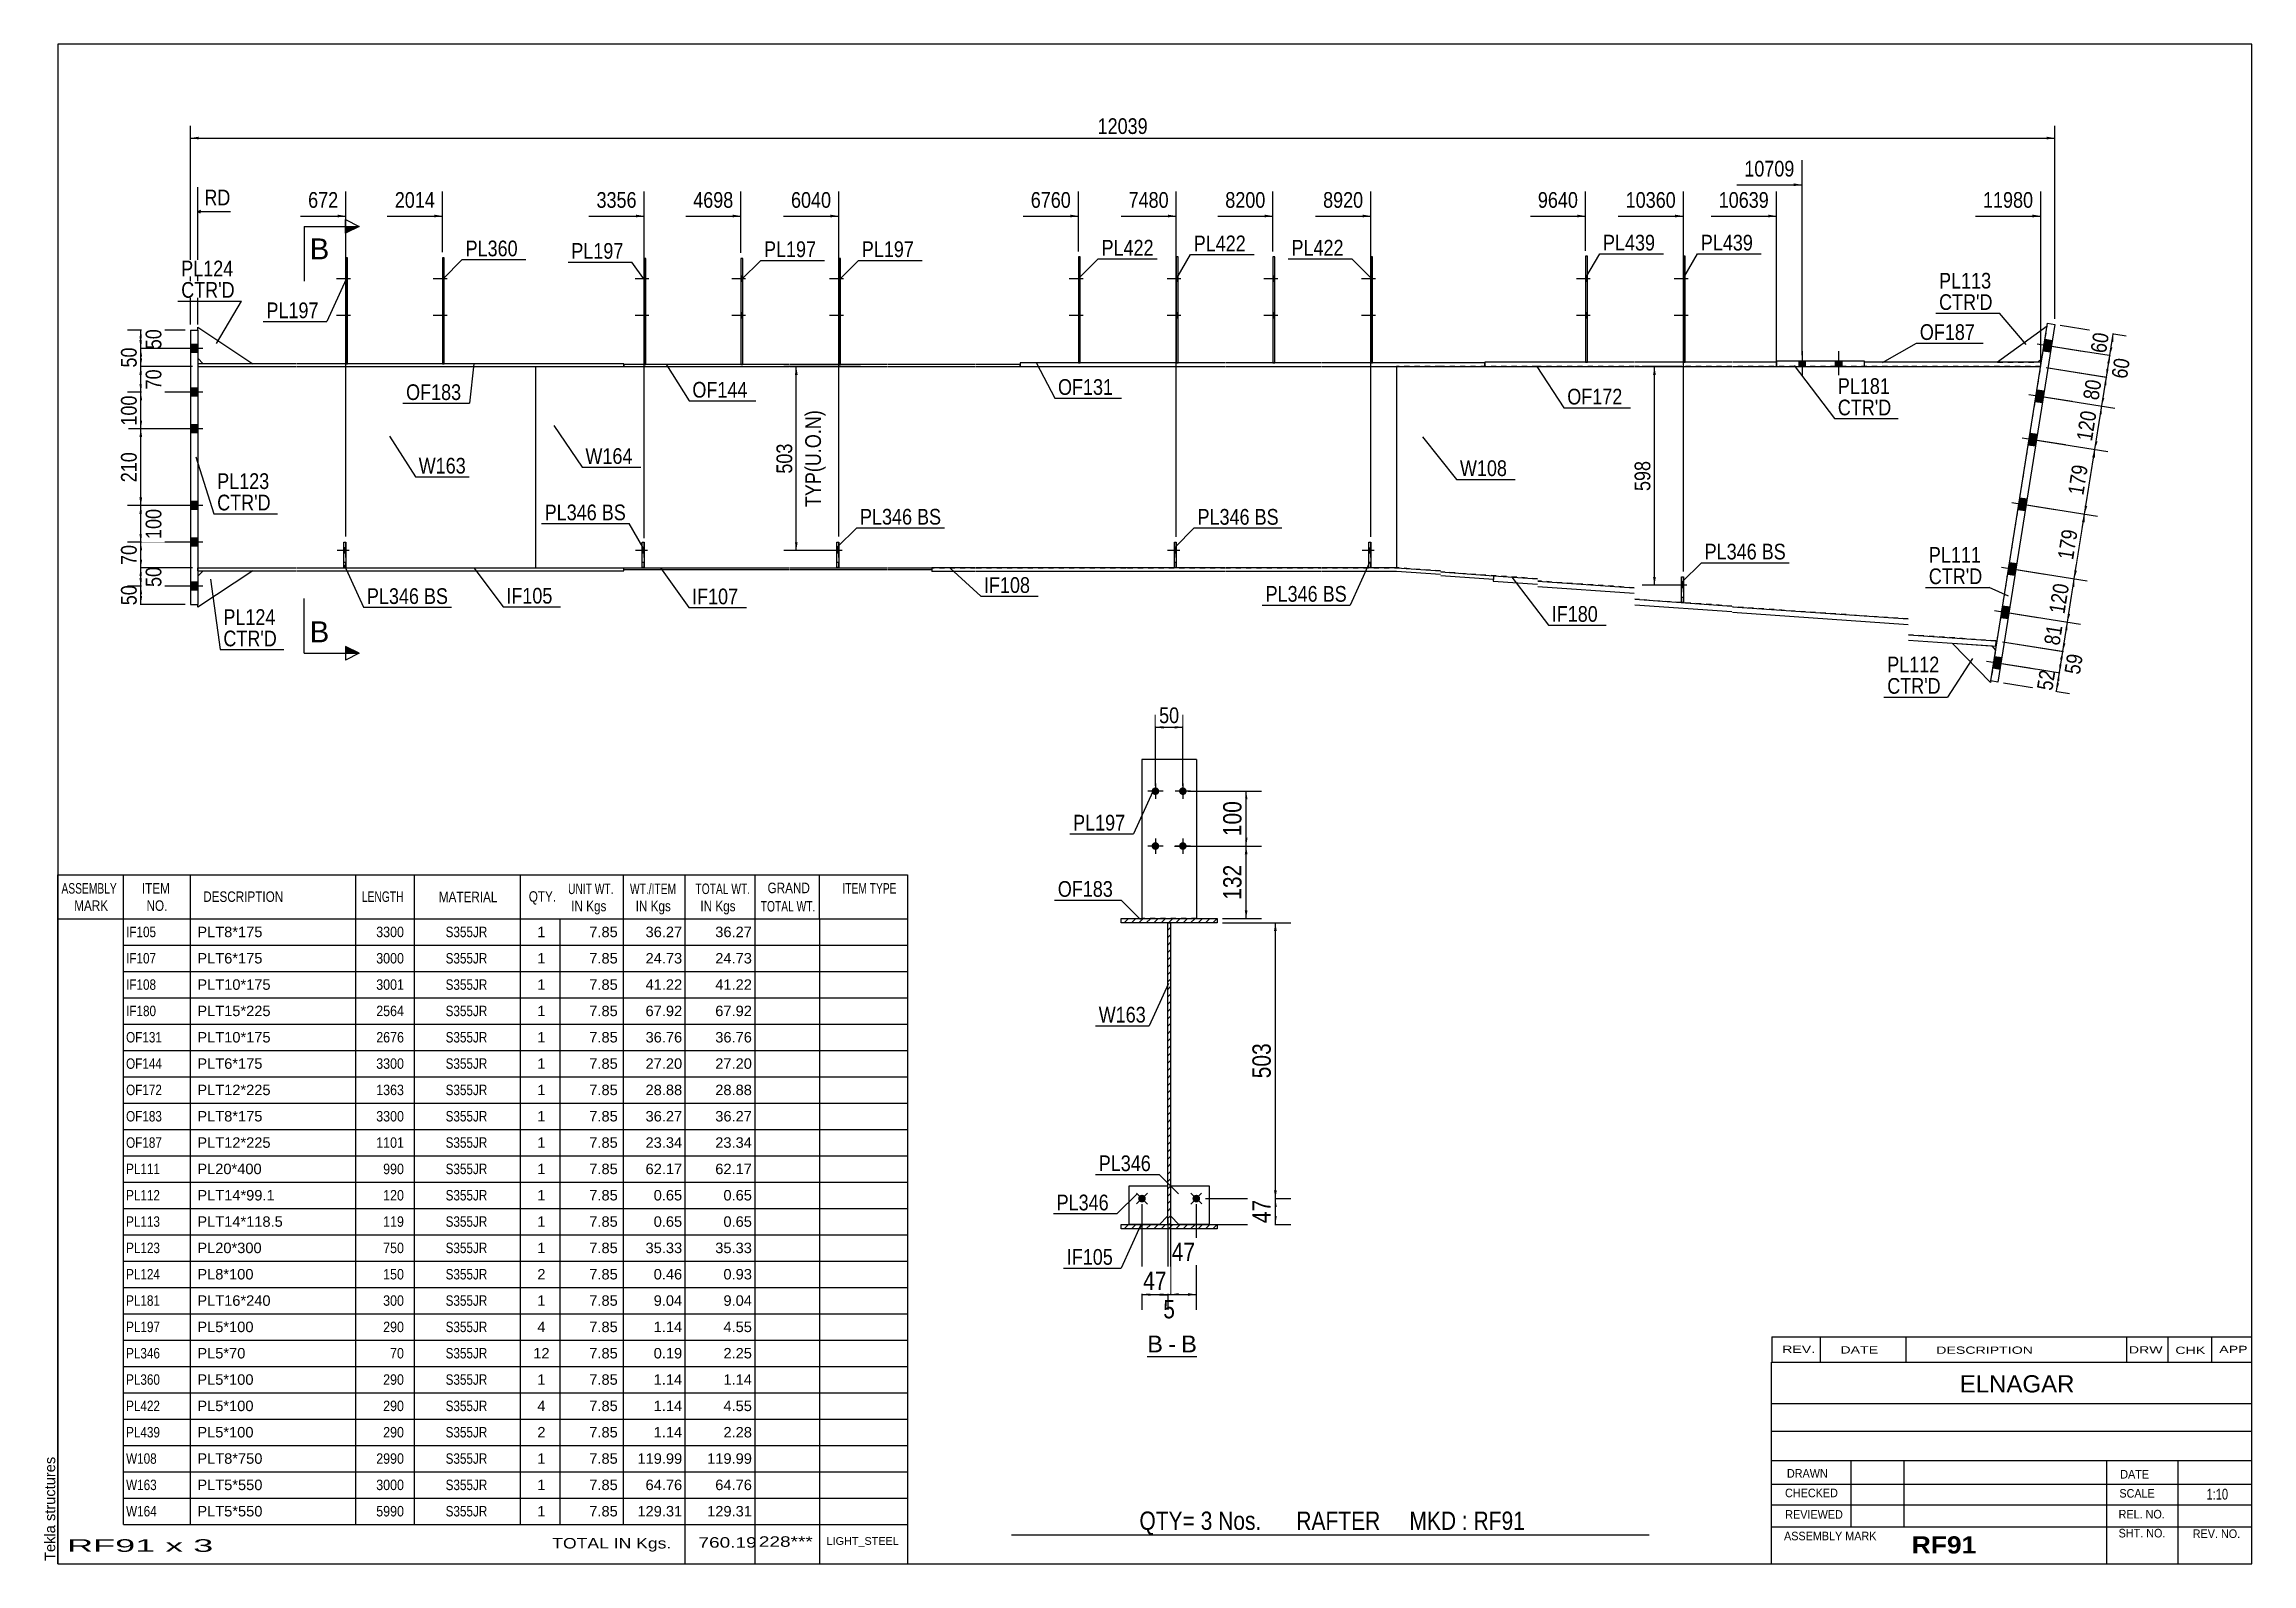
# Model space of a CAD drawing. Header units: millimetres. Extents: x -28 to 374, y -200 to 77.
import ezdxf

# ---------------------------------------------------------------- set-up
doc = ezdxf.new("R2010")
doc.units = ezdxf.units.MM
doc.linetypes.add('DXK_LINE_DOT1', pattern=[1.8814, 0.9407, -0.9407])
doc.linetypes.add('DXK_LINE_DOT2', pattern=[3.9198, 1.9599, -1.9599])
doc.styles.add('Arial', font='ARIAL.TTF', dxfattribs={"height": 0.2})
doc.styles.add('Arial Bold', font='ARIALBD.TTF', dxfattribs={"height": 0.2})
doc.styles.add('Arial Narrow', font='ARIALN.TTF', dxfattribs={"height": 0.2})

# ---------------------------------------------------------------- blocks, each defined once
blk = doc.blocks.new('Unknown-623588355-1210')
at = {"color": 5, "linetype": 'Continuous'}
for p, q in [((374.49, 77.12), (-25.51, 77.12)), ((-25.51, 77.12), (-25.51, -199.88)), ((374.49, -199.88), (374.49, 77.12)), ((-25.51, -199.88), (374.49, -199.88))]:
    blk.add_line(p, q, dxfattribs=at)
at = {"color": 174, "linetype": 'Continuous', "style": 'Arial'}
blk.add_text('Tekla structures', height=1.9102, rotation=90, dxfattribs=at).set_placement((-26.01, -199.38))
blk = doc.blocks.new('Unknown-623588355-15 - 1229')
at = {"color": 7, "linetype": 'Continuous'}
blk.add_line((173.1, -162.11), (182.13, -162.11), dxfattribs=at)
at = {"color": 0, "linetype": 'Continuous'}
blk.add_wipeout([(175.95, -161.36), (175.95, -158.16), (173.1, -158.16), (173.1, -161.36)], dxfattribs=at)
blk.add_wipeout([(178.33, -161.36), (178.33, -158.16), (176.91, -158.16), (176.91, -161.36)], dxfattribs=at)
at = {"color": 96, "linetype": 'Continuous', "style": 'Arial'}
blk.add_text('B', height=3.06, dxfattribs=at).set_placement((173.1, -161.36))
at = {"color": 0, "linetype": 'Continuous'}
blk.add_wipeout([(182.13, -161.36), (182.13, -158.16), (179.29, -158.16), (179.29, -161.36)], dxfattribs=at)
at = {"color": 96, "linetype": 'Continuous', "style": 'Arial'}
for s, p in [('-', (176.91, -161.36)), ('B', (179.29, -161.36))]:
    blk.add_text(s, height=3.06, dxfattribs=at).set_placement(p)
blk = doc.blocks.new('Part-623588355-1665 - 1490')
at = {"color": 2, "linetype": 'Continuous'}
for p, q in [((326.89, -38.95), (337.25, 26.23)), ((338.57, 26.02), (328.21, -39.16)), ((337.25, 26.23), (338.57, 26.02)), ((328.21, -39.16), (326.89, -38.95))]:
    blk.add_line(p, q, dxfattribs=at)
blk = doc.blocks.new('Part-623588355-1879 - 1490')
at = {"color": 2, "linetype": 'Continuous'}
for p, q in [((44.93, 38.2), (44.6, 38.2)), ((44.6, 38.2), (44.6, 18.87)), ((44.93, 18.87), (44.93, 38.2))]:
    blk.add_line(p, q, dxfattribs=at)
at = {"color": 7, "linetype": 'DXK_LINE_DOT1'}
blk.add_line((44.6, 18.87), (44.93, 18.87), dxfattribs=at)
blk = doc.blocks.new('Part-623588355-1497 - 1490')
at = {"color": 2, "linetype": 'Continuous'}
for p, q in [((18, 18.87), (0, 18.87)), ((0, 18.33), (18, 18.33)), ((35.83, 18.87), (18.1, 18.87)), ((18.1, 18.33), (35.83, 18.33)), ((53.47, 18.87), (35.93, 18.87)), ((35.93, 18.33), (53.47, 18.33)), ((69.57, 18.87), (53.57, 18.87)), ((53.57, 18.33), (69.57, 18.33)), ((77.67, 18.87), (69.67, 18.87)), ((69.67, 18.33), (77.67, 18.33)), ((77.67, 18.33), (77.67, 18.87))]:
    blk.add_line(p, q, dxfattribs=at)
at = {"color": 7, "linetype": 'DXK_LINE_DOT1'}
blk.add_line((0, 18.87), (0, 18.33), dxfattribs=at)
blk = doc.blocks.new('Part-623588355-1590 - 1490')
at = {"color": 2, "linetype": 'Continuous'}
blk.add_line((61.57, 18.33), (61.57, -18.33), dxfattribs=at)
at = {"color": 7, "linetype": 'DXK_LINE_DOT1'}
for p, q in [((61.57, 18.33), (69.57, 18.33)), ((69.67, 18.33), (90.24, 18.33)), ((90.34, 18.33), (107.88, 18.33)), ((107.98, 18.33), (125.71, 18.33)), ((125.81, 18.33), (141.81, 18.33)), ((141.91, 18.33), (169.42, 18.33)), ((169.52, 18.33), (187.25, 18.33)), ((187.35, 18.33), (204.88, 18.33)), ((204.98, 18.33), (218.54, 18.33)), ((218.54, 18.33), (218.54, -18.33)), ((61.57, -18.33), (69.57, -18.33)), ((69.67, -18.33), (90.24, -18.33)), ((90.34, -18.33), (107.88, -18.33)), ((107.98, -18.33), (125.71, -18.33)), ((125.81, -18.33), (141.81, -18.33)), ((141.91, -18.33), (169.42, -18.33)), ((169.52, -18.33), (187.25, -18.33)), ((187.35, -18.33), (204.88, -18.33)), ((204.98, -18.33), (218.54, -18.33))]:
    blk.add_line(p, q, dxfattribs=at)
blk = doc.blocks.new('Part-623588355-1519 - 1490')
at = {"color": 2, "linetype": 'Continuous'}
for p, q in [((149.91, 19), (149.91, 18.33)), ((169.42, 19), (149.91, 19)), ((149.91, 18.33), (169.42, 18.33)), ((187.25, 19), (169.52, 19)), ((169.52, 18.33), (187.25, 18.33)), ((204.88, 19), (187.35, 19)), ((187.35, 18.33), (204.88, 18.33)), ((226.54, 19), (204.98, 19)), ((204.98, 18.33), (226.54, 18.33)), ((234.64, 19), (226.64, 19)), ((226.64, 18.33), (234.64, 18.33))]:
    blk.add_line(p, q, dxfattribs=at)
at = {"color": 7, "linetype": 'DXK_LINE_DOT1'}
blk.add_line((234.64, 18.33), (234.64, 19), dxfattribs=at)
blk = doc.blocks.new('Part-623588355-1982 - 1490')
at = {"color": 7, "linetype": 'DXK_LINE_DOT1'}
for p, q in [((116.51, -18.31), (116.51, -13.65)), ((116.51, -13.65), (116.84, -13.65)), ((116.84, -18.31), (116.84, -13.65)), ((116.51, -17.31), (116.84, -17.31)), ((116.84, -18.31), (116.51, -18.31))]:
    blk.add_line(p, q, dxfattribs=at)
blk = doc.blocks.new('Part-623588355-1541 - 1490')
at = {"color": 2, "linetype": 'Continuous'}
for p, q in [((77.67, -18.73), (77.67, -18.33)), ((77.67, -18.33), (90.24, -18.33)), ((90.24, -18.73), (77.67, -18.73)), ((90.34, -18.33), (107.88, -18.33)), ((107.88, -18.73), (90.34, -18.73)), ((107.98, -18.33), (125.71, -18.33)), ((125.71, -18.73), (107.98, -18.73)), ((125.81, -18.33), (133.81, -18.33)), ((133.81, -18.73), (125.81, -18.73)), ((133.81, -18.33), (133.81, -18.73))]:
    blk.add_line(p, q, dxfattribs=at)
blk = doc.blocks.new('Part-623588355-2061 - 1490')
at = {"color": 2, "linetype": 'Continuous'}
for p, q in [((271.18, 38.47), (270.84, 38.47)), ((270.84, 38.47), (270.84, 19.13)), ((271.18, 19.13), (271.18, 38.47))]:
    blk.add_line(p, q, dxfattribs=at)
at = {"color": 7, "linetype": 'DXK_LINE_DOT1'}
blk.add_line((270.84, 19.13), (271.18, 19.13), dxfattribs=at)
blk = doc.blocks.new('Part-623588355-1563 - 1490')
at = {"color": 2, "linetype": 'Continuous'}
for p, q in [((77.67, 18.73), (77.67, 18.33)), ((90.24, 18.73), (77.67, 18.73)), ((77.67, 18.33), (90.24, 18.33)), ((107.88, 18.73), (90.34, 18.73)), ((90.34, 18.33), (107.88, 18.33)), ((125.71, 18.73), (107.98, 18.73)), ((107.98, 18.33), (125.71, 18.33)), ((141.81, 18.73), (125.81, 18.73)), ((125.81, 18.33), (141.81, 18.33)), ((149.91, 18.73), (141.91, 18.73)), ((141.91, 18.33), (149.91, 18.33)), ((149.91, 18.33), (149.91, 18.73))]:
    blk.add_line(p, q, dxfattribs=at)
blk = doc.blocks.new('Part-623588355-1568 - 1490')
at = {"color": 2, "linetype": 'Continuous'}
for p, q in [((0, -18.33), (18, -18.33)), ((0, -18.87), (18, -18.87)), ((18.1, -18.33), (35.83, -18.33)), ((18.1, -18.87), (35.83, -18.87)), ((35.93, -18.33), (53.47, -18.33)), ((35.93, -18.87), (53.47, -18.87)), ((53.57, -18.33), (69.57, -18.33)), ((53.57, -18.87), (69.57, -18.87)), ((69.67, -18.33), (77.67, -18.33)), ((69.67, -18.87), (77.67, -18.87)), ((77.67, -18.87), (77.67, -18.33))]:
    blk.add_line(p, q, dxfattribs=at)
at = {"color": 7, "linetype": 'DXK_LINE_DOT1'}
blk.add_line((0, -18.87), (0, -18.33), dxfattribs=at)
blk = doc.blocks.new('Part-623588355-2076 - 1490')
at = {"color": 7, "linetype": 'DXK_LINE_DOT1'}
for p, q in [((0, 18.33), (0, -18.33)), ((0, 18.33), (18, 18.33)), ((18.1, 18.33), (35.83, 18.33)), ((35.93, 18.33), (53.47, 18.33)), ((53.57, 18.33), (61.57, 18.33)), ((0, -18.33), (18, -18.33)), ((18.1, -18.33), (35.83, -18.33)), ((35.93, -18.33), (53.47, -18.33)), ((53.57, -18.33), (61.57, -18.33))]:
    blk.add_line(p, q, dxfattribs=at)
at = {"color": 2, "linetype": 'Continuous'}
blk.add_line((61.57, 18.33), (61.57, -18.33), dxfattribs=at)
blk = doc.blocks.new('Part-623588355-1612 - 1490')
at = {"color": 2, "linetype": 'Continuous'}
for p, q in [((244.24, 19.13), (234.64, 19.13)), ((234.64, 19.13), (234.64, 18.33)), ((234.64, 18.33), (244.24, 18.33)), ((261.88, 19.13), (244.34, 19.13)), ((244.34, 18.33), (261.88, 18.33)), ((279.71, 19.13), (261.98, 19.13)), ((261.98, 18.33), (279.71, 18.33)), ((287.81, 19.13), (279.81, 19.13)), ((279.81, 18.33), (287.81, 18.33))]:
    blk.add_line(p, q, dxfattribs=at)
at = {"color": 7, "linetype": 'DXK_LINE_DOT1'}
blk.add_line((287.81, 18.33), (287.81, 19.13), dxfattribs=at)
blk = doc.blocks.new('Part-623588355-1889 - 1490')
at = {"color": 2, "linetype": 'Continuous'}
for p, q in [((196.35, 38.33), (196.02, 38.33)), ((196.02, 38.33), (196.02, 19)), ((196.35, 19), (196.35, 38.33))]:
    blk.add_line(p, q, dxfattribs=at)
at = {"color": 7, "linetype": 'DXK_LINE_DOT1'}
blk.add_line((196.02, 19), (196.35, 19), dxfattribs=at)
blk = doc.blocks.new('Part-623588355-1694 - 1490')
at = {"color": 2, "linetype": 'Continuous'}
for p, q in [((326.84, -39.25), (319.91, -32.11)), ((327.22, -32.62), (319.91, -32.11)), ((327.78, -33.32), (327.22, -32.62)), ((326.89, -38.95), (326.84, -39.25))]:
    blk.add_line(p, q, dxfattribs=at)
at = {"color": 7, "linetype": 'DXK_LINE_DOT1'}
blk.add_line((327.78, -33.32), (326.89, -38.95), dxfattribs=at)
blk = doc.blocks.new('Bolt-623588355-2157 - 1490')
at = {"linetype": 'Continuous'}
for points in [[(160.88, 33.87), (160.88, 34.8), (160.55, 34.8), (160.55, 33.87)], [(160.88, 33.87), (160.88, 34.8), (160.55, 34.8), (160.55, 33.87)], [(160.88, 27.2), (160.88, 28.13), (160.55, 28.13), (160.55, 27.2)], [(160.88, 27.2), (160.88, 28.13), (160.55, 28.13), (160.55, 27.2)]]:
    blk.add_hatch(color=3, dxfattribs=at).paths.add_polyline_path(points)
at = {"color": 3, "linetype": 'Continuous'}
for p, q in [((161.42, 34.33), (158.88, 34.33)), ((161.42, 34.33), (158.88, 34.33)), ((160.88, 34.8), (160.55, 34.8)), ((160.88, 34.8), (160.55, 34.8)), ((160.88, 33.87), (160.55, 33.87)), ((160.88, 33.87), (160.55, 33.87)), ((161.42, 27.67), (158.88, 27.67)), ((161.42, 27.67), (158.88, 27.67)), ((160.88, 28.13), (160.55, 28.13)), ((160.88, 28.13), (160.55, 28.13)), ((160.88, 27.2), (160.55, 27.2)), ((160.88, 27.2), (160.55, 27.2))]:
    blk.add_line(p, q, dxfattribs=at)
blk = doc.blocks.new('Part-623588355-2024 - 1490')
at = {"color": 2, "linetype": 'Continuous'}
for p, q in [((178.05, -18.33), (178.05, -13.67)), ((178.05, -13.67), (178.38, -13.67)), ((178.38, -13.67), (178.38, -18.33))]:
    blk.add_line(p, q, dxfattribs=at)
blk = doc.blocks.new('Part-623588355-1960 - 1490')
at = {"color": 2, "linetype": 'Continuous'}
for p, q in [((141.81, -18.33), (133.81, -18.33)), ((133.81, -18.33), (133.81, -19)), ((141.81, -19), (133.81, -19)), ((169.42, -18.33), (141.91, -18.33)), ((169.42, -19), (141.91, -19)), ((187.25, -18.33), (169.52, -18.33)), ((187.25, -19), (169.52, -19)), ((204.88, -18.33), (187.35, -18.33)), ((204.88, -19), (187.35, -19)), ((218.54, -18.33), (204.98, -18.33)), ((218.52, -19), (204.98, -19)), ((226.54, -19.56), (218.52, -19)), ((218.54, -18.33), (226.54, -18.89)), ((226.64, -19.1), (236.24, -19.77)), ((236.2, -20.44), (226.64, -19.77))]:
    blk.add_line(p, q, dxfattribs=at)
at = {"color": 7, "linetype": 'DXK_LINE_DOT1'}
blk.add_line((236.24, -19.77), (236.2, -20.44), dxfattribs=at)
blk = doc.blocks.new('Part-623588355-1916 - 1490')
at = {"color": 2, "linetype": 'Continuous'}
for p, q in [((311.81, 19.13), (303.81, 19.13)), ((303.81, 18.33), (311.81, 18.33)), ((336, 19.13), (311.91, 19.13)), ((311.91, 18.33), (336, 18.33)), ((336, 18.33), (336, 19.13))]:
    blk.add_line(p, q, dxfattribs=at)
at = {"color": 7, "linetype": 'DXK_LINE_DOT1'}
blk.add_line((303.81, 19.13), (303.81, 18.33), dxfattribs=at)
blk = doc.blocks.new('Part-623588355-1723 - 1490')
at = {"color": 2, "linetype": 'Continuous'}
for p, q in [((337.17, 25.72), (328.13, 19.13)), ((335.46, 19.13), (336.23, 19.79))]:
    blk.add_line(p, q, dxfattribs=at)
at = {"color": 7, "linetype": 'DXK_LINE_DOT1'}
for p, q in [((336.23, 19.79), (337.17, 25.72)), ((328.13, 19.13), (335.46, 19.13))]:
    blk.add_line(p, q, dxfattribs=at)
blk = doc.blocks.new('Bolt-623588355-7601 - 1490')
at = {"linetype": 'Continuous'}
blk.add_hatch(color=3, dxfattribs=at).paths.add_polyline_path([(81.38, -15.65), (81.38, -14.71), (81.04, -14.71), (81.04, -15.65)])
at = {"color": 3, "linetype": 'Continuous'}
for p, q in [((82.01, -15.18), (79.81, -15.18)), ((81.38, -14.71), (81.04, -14.71)), ((81.38, -15.65), (81.04, -15.65))]:
    blk.add_line(p, q, dxfattribs=at)
blk = doc.blocks.new('Part-623588355-1752 - 1490')
at = {"color": 2, "linetype": 'Continuous'}
for p, q in [((-1.33, 25), (0, 25)), ((-1.33, 25), (-1.33, -25)), ((0, 25), (0, -25)), ((-1.33, -25), (0, -25))]:
    blk.add_line(p, q, dxfattribs=at)
blk = doc.blocks.new('Part-623588355-1781 - 1490')
at = {"color": 2, "linetype": 'Continuous'}
for p, q in [((0, 25), (0, 25.53)), ((0, 25.53), (10, 18.87)), ((0, 19.87), (1, 18.87))]:
    blk.add_line(p, q, dxfattribs=at)
at = {"color": 7, "linetype": 'DXK_LINE_DOT1'}
for p, q in [((0, 25), (0, 19.87)), ((10, 18.87), (1, 18.87))]:
    blk.add_line(p, q, dxfattribs=at)
blk = doc.blocks.new('Part-623588355-1857 - 1490')
at = {"color": 2, "linetype": 'Continuous'}
for p, q in [((117.18, 38.07), (116.84, 38.07)), ((116.84, 38.07), (116.84, 18.73)), ((117.18, 18.73), (117.18, 38.07))]:
    blk.add_line(p, q, dxfattribs=at)
at = {"color": 7, "linetype": 'DXK_LINE_DOT1'}
blk.add_line((116.84, 18.73), (117.18, 18.73), dxfattribs=at)
blk = doc.blocks.new('Part-623588355-1786 - 1490')
at = {"color": 2, "linetype": 'Continuous'}
for p, q in [((10, -18.87), (0, -25.53)), ((1, -18.87), (0, -19.87)), ((0, -25.53), (0, -25))]:
    blk.add_line(p, q, dxfattribs=at)
at = {"color": 7, "linetype": 'DXK_LINE_DOT1'}
for p, q in [((0, -19.87), (0, -25)), ((1, -18.87), (10, -18.87))]:
    blk.add_line(p, q, dxfattribs=at)
blk = doc.blocks.new('Part-623588355-1808 - 1490')
at = {"color": 2, "linetype": 'Continuous'}
for p, q in [((287.81, 19.4), (287.81, 18.33)), ((287.81, 19.4), (303.81, 19.4)), ((287.81, 18.33), (303.81, 18.33)), ((303.81, 19.4), (303.81, 18.33))]:
    blk.add_line(p, q, dxfattribs=at)
blk = doc.blocks.new('Part-623588355-7584 - 1490')
at = {"color": 7, "linetype": 'DXK_LINE_DOT1'}
for p, q in [((81.04, -18.31), (81.04, -13.65)), ((81.04, -13.65), (81.38, -13.65)), ((81.38, -18.31), (81.38, -13.65)), ((81.04, -17.31), (81.38, -17.31)), ((81.38, -18.31), (81.04, -18.31))]:
    blk.add_line(p, q, dxfattribs=at)
blk = doc.blocks.new('Part-623588355-1830 - 1490')
at = {"color": 2, "linetype": 'Continuous'}
for p, q in [((218.54, 18.33), (218.54, -18.33)), ((327.83, -31.65), (328.05, -31.67))]:
    blk.add_line(p, q, dxfattribs=at)
at = {"color": 7, "linetype": 'DXK_LINE_DOT1'}
for p, q in [((226.54, 18.33), (218.54, 18.33)), ((244.24, 18.33), (226.64, 18.33)), ((261.88, 18.33), (244.34, 18.33)), ((279.71, 18.33), (261.98, 18.33)), ((311.81, 18.33), (279.81, 18.33)), ((336, 18.33), (311.91, 18.33)), ((328.05, -31.67), (336, 18.33)), ((226.54, -18.89), (218.54, -18.33)), ((244.24, -20.33), (226.64, -19.1)), ((261.88, -21.97), (244.34, -20.75)), ((279.71, -25.31), (261.98, -24.08)), ((311.81, -27.66), (279.81, -25.43)), ((327.83, -31.65), (311.91, -30.54))]:
    blk.add_line(p, q, dxfattribs=at)
blk = doc.blocks.new('Part-623588355-1835 - 1490')
at = {"color": 2, "linetype": 'Continuous'}
for p, q in [((81.71, 38.07), (81.38, 38.07)), ((81.38, 38.07), (81.38, 18.73)), ((81.71, 18.73), (81.71, 38.07))]:
    blk.add_line(p, q, dxfattribs=at)
at = {"color": 7, "linetype": 'DXK_LINE_DOT1'}
blk.add_line((81.38, 18.73), (81.71, 18.73), dxfattribs=at)
blk = doc.blocks.new('Part-623588355-1911 - 1490')
at = {"color": 2, "linetype": 'Continuous'}
for p, q in [((253.34, 38.47), (253.01, 38.47)), ((253.01, 38.47), (253.01, 19.13)), ((253.34, 19.13), (253.34, 38.47))]:
    blk.add_line(p, q, dxfattribs=at)
at = {"color": 7, "linetype": 'DXK_LINE_DOT1'}
blk.add_line((253.01, 19.13), (253.34, 19.13), dxfattribs=at)
blk = doc.blocks.new('Part-623588355-1938 - 1490')
at = {"color": 2, "linetype": 'Continuous'}
for p, q in [((236.24, -19.77), (236.17, -20.77)), ((236.24, -19.77), (244.24, -20.33)), ((236.17, -20.77), (244.24, -21.33)), ((244.34, -20.75), (261.88, -21.97)), ((244.34, -21.75), (261.88, -22.97)), ((261.98, -24.08), (279.71, -25.31)), ((261.98, -25.08), (279.71, -26.31)), ((279.81, -25.43), (311.81, -27.66)), ((279.81, -26.44), (311.81, -28.67)), ((311.91, -30.54), (327.83, -31.65)), ((311.91, -31.54), (327.76, -32.65)), ((327.83, -31.65), (327.76, -32.65))]:
    blk.add_line(p, q, dxfattribs=at)
blk = doc.blocks.new('Bolt-623588355-2081 - 1490')
at = {"color": 3, "linetype": 'DXK_LINE_DOT2'}
for p, q in [((27.6, -15.18), (25.4, -15.18)), ((26.97, -14.71), (26.63, -14.71)), ((26.97, -15.65), (26.63, -15.65))]:
    blk.add_line(p, q, dxfattribs=at)
blk = doc.blocks.new('Part-623588355-2004 - 1490')
at = {"color": 2, "linetype": 'Continuous'}
for p, q in [((116.51, -18.31), (116.51, -13.65)), ((116.51, -13.65), (116.84, -13.65)), ((116.84, -13.65), (116.84, -18.31)), ((116.84, -18.31), (116.51, -18.31))]:
    blk.add_line(p, q, dxfattribs=at)
blk = doc.blocks.new('Part-623588355-2009 - 1490')
at = {"color": 2, "linetype": 'Continuous'}
for p, q in [((160.88, 38.33), (160.55, 38.33)), ((160.55, 38.33), (160.55, 19)), ((160.88, 19), (160.88, 38.33))]:
    blk.add_line(p, q, dxfattribs=at)
at = {"color": 7, "linetype": 'DXK_LINE_DOT1'}
blk.add_line((160.55, 19), (160.88, 19), dxfattribs=at)
blk = doc.blocks.new('Part-623588355-2014 - 1490')
at = {"color": 2, "linetype": 'Continuous'}
for p, q in [((178.72, 38.33), (178.38, 38.33)), ((178.38, 38.33), (178.38, 19)), ((178.72, 19), (178.72, 38.33))]:
    blk.add_line(p, q, dxfattribs=at)
at = {"color": 7, "linetype": 'DXK_LINE_DOT1'}
blk.add_line((178.38, 19), (178.72, 19), dxfattribs=at)
blk = doc.blocks.new('Part-623588355-2019 - 1490')
at = {"color": 7, "linetype": 'DXK_LINE_DOT1'}
for p, q in [((178.05, -18.33), (178.05, -13.67)), ((178.05, -13.67), (178.38, -13.67)), ((178.38, -18.33), (178.38, -13.67)), ((178.05, -17.33), (178.38, -17.33))]:
    blk.add_line(p, q, dxfattribs=at)
blk = doc.blocks.new('Part-623588355-2066 - 1490')
at = {"color": 7, "linetype": 'DXK_LINE_DOT1'}
for p, q in [((270.51, -24.66), (270.51, -20)), ((270.51, -20), (270.84, -20)), ((270.84, -24.66), (270.84, -20)), ((270.51, -23.66), (270.84, -23.66)), ((270.84, -24.66), (270.51, -24.66))]:
    blk.add_line(p, q, dxfattribs=at)
blk = doc.blocks.new('Part-623588355-2071 - 1490')
at = {"color": 2, "linetype": 'Continuous'}
for p, q in [((270.51, -24.66), (270.51, -20)), ((270.51, -20), (270.84, -20)), ((270.84, -20), (270.84, -24.66)), ((270.84, -24.66), (270.51, -24.66))]:
    blk.add_line(p, q, dxfattribs=at)
blk = doc.blocks.new('Part-623588355-7587 - 1490')
at = {"color": 2, "linetype": 'Continuous'}
for p, q in [((81.04, -18.31), (81.04, -13.65)), ((81.04, -13.65), (81.38, -13.65)), ((81.38, -13.65), (81.38, -18.31)), ((81.38, -18.31), (81.04, -18.31))]:
    blk.add_line(p, q, dxfattribs=at)
blk = doc.blocks.new('Bolt-623588355-2077 - 1490')
at = {"linetype": 'Continuous'}
for points in [[(336.79, 23.34), (336.46, 21.23), (337.78, 21.02), (338.11, 23.13)], [(336.79, 23.34), (336.46, 21.23), (337.78, 21.02), (338.11, 23.13)], [(335.33, 14.12), (334.99, 12.01), (336.31, 11.8), (336.65, 13.91)], [(335.33, 14.12), (334.99, 12.01), (336.31, 11.8), (336.65, 13.91)], [(334.07, 6.22), (333.74, 4.11), (335.05, 3.9), (335.39, 6.01)], [(334.07, 6.22), (333.74, 4.11), (335.05, 3.9), (335.39, 6.01)], [(332.2, -5.58), (331.86, -7.68), (333.18, -7.89), (333.51, -5.79)], [(332.2, -5.58), (331.86, -7.68), (333.18, -7.89), (333.51, -5.79)], [(330.32, -17.37), (329.99, -19.48), (331.3, -19.69), (331.64, -17.58)], [(330.32, -17.37), (329.99, -19.48), (331.3, -19.69), (331.64, -17.58)], [(329.06, -25.27), (328.73, -27.38), (330.05, -27.59), (330.38, -25.48)], [(329.06, -25.27), (328.73, -27.38), (330.05, -27.59), (330.38, -25.48)], [(327.6, -34.49), (327.26, -36.6), (328.58, -36.81), (328.92, -34.7)], [(327.6, -34.49), (327.26, -36.6), (328.58, -36.81), (328.92, -34.7)]]:
    blk.add_hatch(color=3, dxfattribs=at).paths.add_polyline_path(points)
at = {"color": 3, "linetype": 'Continuous'}
for p, q in [((335.33, 22.49), (343.21, 21.24)), ((335.33, 22.49), (343.21, 21.24)), ((336.46, 21.23), (337.78, 21.02)), ((336.46, 21.23), (337.78, 21.02)), ((336.79, 23.34), (338.11, 23.13)), ((336.79, 23.34), (338.11, 23.13)), ((333.86, 13.27), (341.75, 12.02)), ((333.86, 13.27), (341.75, 12.02)), ((335.33, 14.12), (336.65, 13.91)), ((335.33, 14.12), (336.65, 13.91)), ((334.99, 12.01), (336.31, 11.8)), ((334.99, 12.01), (336.31, 11.8)), ((332.6, 5.37), (340.49, 4.12)), ((332.6, 5.37), (340.49, 4.12)), ((333.74, 4.11), (335.05, 3.9)), ((333.74, 4.11), (335.05, 3.9)), ((334.07, 6.22), (335.39, 6.01)), ((334.07, 6.22), (335.39, 6.01)), ((330.73, -6.42), (338.61, -7.68)), ((330.73, -6.42), (338.61, -7.68)), ((331.86, -7.68), (333.18, -7.89)), ((331.86, -7.68), (333.18, -7.89)), ((332.2, -5.58), (333.51, -5.79)), ((332.2, -5.58), (333.51, -5.79)), ((328.85, -18.22), (336.74, -19.47)), ((328.85, -18.22), (336.74, -19.47)), ((329.99, -19.48), (331.3, -19.69)), ((329.99, -19.48), (331.3, -19.69)), ((330.32, -17.37), (331.64, -17.58)), ((330.32, -17.37), (331.64, -17.58)), ((327.6, -26.12), (335.48, -27.37)), ((327.6, -26.12), (335.48, -27.37)), ((328.73, -27.38), (330.05, -27.59)), ((328.73, -27.38), (330.05, -27.59)), ((329.06, -25.27), (330.38, -25.48)), ((329.06, -25.27), (330.38, -25.48)), ((326.13, -35.34), (334.02, -36.59)), ((326.13, -35.34), (334.02, -36.59)), ((327.6, -34.49), (328.92, -34.7)), ((327.6, -34.49), (328.92, -34.7)), ((327.26, -36.6), (328.58, -36.81)), ((327.26, -36.6), (328.58, -36.81))]:
    blk.add_line(p, q, dxfattribs=at)
blk = doc.blocks.new('Bolt-623588355-2078 - 1490')
at = {"linetype": 'Continuous'}
for points in [[(-1.33, 22.4), (-1.33, 20.93), (0, 20.93), (0, 22.4)], [(-1.33, 22.4), (-1.33, 20.93), (0, 20.93), (0, 22.4)], [(-1.33, 14.4), (-1.33, 12.93), (0, 12.93), (0, 14.4)], [(-1.33, 14.4), (-1.33, 12.93), (0, 12.93), (0, 14.4)], [(-1.33, 7.73), (-1.33, 6.27), (0, 6.27), (0, 7.73)], [(-1.33, 7.73), (-1.33, 6.27), (0, 6.27), (0, 7.73)], [(-1.33, -6.27), (-1.33, -7.73), (0, -7.73), (0, -6.27)], [(-1.33, -6.27), (-1.33, -7.73), (0, -7.73), (0, -6.27)], [(-1.33, -12.93), (-1.33, -14.4), (0, -14.4), (0, -12.93)], [(-1.33, -12.93), (-1.33, -14.4), (0, -14.4), (0, -12.93)], [(-1.33, -20.93), (-1.33, -22.4), (0, -22.4), (0, -20.93)], [(-1.33, -20.93), (-1.33, -22.4), (0, -22.4), (0, -20.93)]]:
    blk.add_hatch(color=3, dxfattribs=at).paths.add_polyline_path(points)
at = {"color": 3, "linetype": 'Continuous'}
for p, q in [((0.89, 21.67), (-5.33, 21.67)), ((0.89, 21.67), (-5.33, 21.67)), ((0, 22.4), (-1.33, 22.4)), ((0, 22.4), (-1.33, 22.4)), ((0, 20.93), (-1.33, 20.93)), ((0, 20.93), (-1.33, 20.93)), ((0.89, 13.67), (-5.33, 13.67)), ((0.89, 13.67), (-5.33, 13.67)), ((0, 14.4), (-1.33, 14.4)), ((0, 14.4), (-1.33, 14.4)), ((0, 12.93), (-1.33, 12.93)), ((0, 12.93), (-1.33, 12.93)), ((0.89, 7), (-5.33, 7)), ((0.89, 7), (-5.33, 7)), ((0, 7.73), (-1.33, 7.73)), ((0, 7.73), (-1.33, 7.73)), ((0, 6.27), (-1.33, 6.27)), ((0, 6.27), (-1.33, 6.27)), ((0.89, -7), (-5.33, -7)), ((0.89, -7), (-5.33, -7)), ((0, -6.27), (-1.33, -6.27)), ((0, -6.27), (-1.33, -6.27)), ((0, -7.73), (-1.33, -7.73)), ((0, -7.73), (-1.33, -7.73)), ((0.89, -13.67), (-5.33, -13.67)), ((0.89, -13.67), (-5.33, -13.67)), ((0, -12.93), (-1.33, -12.93)), ((0, -12.93), (-1.33, -12.93)), ((0, -14.4), (-1.33, -14.4)), ((0, -14.4), (-1.33, -14.4)), ((0.89, -21.67), (-5.33, -21.67)), ((0.89, -21.67), (-5.33, -21.67)), ((0, -20.93), (-1.33, -20.93)), ((0, -20.93), (-1.33, -20.93)), ((0, -22.4), (-1.33, -22.4)), ((0, -22.4), (-1.33, -22.4))]:
    blk.add_line(p, q, dxfattribs=at)
blk = doc.blocks.new('Bolt-623588355-2080 - 1490')
at = {"linetype": 'Continuous'}
blk.add_hatch(color=3, dxfattribs=at).paths.add_polyline_path([(26.97, -15.65), (26.97, -14.71), (26.63, -14.71), (26.63, -15.65)])
at = {"color": 3, "linetype": 'Continuous'}
for p, q in [((27.6, -15.18), (25.4, -15.18)), ((26.97, -14.71), (26.63, -14.71)), ((26.97, -15.65), (26.63, -15.65))]:
    blk.add_line(p, q, dxfattribs=at)
blk = doc.blocks.new('Bolt-623588355-2082 - 1490')
at = {"linetype": 'Continuous'}
for points in [[(27.3, 33.87), (27.3, 34.8), (26.97, 34.8), (26.97, 33.87)], [(27.3, 33.87), (27.3, 34.8), (26.97, 34.8), (26.97, 33.87)], [(27.3, 27.2), (27.3, 28.13), (26.97, 28.13), (26.97, 27.2)], [(27.3, 27.2), (27.3, 28.13), (26.97, 28.13), (26.97, 27.2)]]:
    blk.add_hatch(color=3, dxfattribs=at).paths.add_polyline_path(points)
at = {"color": 3, "linetype": 'Continuous'}
for p, q in [((27.83, 34.33), (25.3, 34.33)), ((27.83, 34.33), (25.3, 34.33)), ((27.3, 34.8), (26.97, 34.8)), ((27.3, 34.8), (26.97, 34.8)), ((27.3, 33.87), (26.97, 33.87)), ((27.3, 33.87), (26.97, 33.87)), ((27.83, 27.67), (25.3, 27.67)), ((27.83, 27.67), (25.3, 27.67)), ((27.3, 28.13), (26.97, 28.13)), ((27.3, 28.13), (26.97, 28.13)), ((27.3, 27.2), (26.97, 27.2)), ((27.3, 27.2), (26.97, 27.2))]:
    blk.add_line(p, q, dxfattribs=at)
blk = doc.blocks.new('Part-623588355-2087 - 1490')
at = {"color": 2, "linetype": 'Continuous'}
for p, q in [((26.63, -18.31), (26.63, -13.65)), ((26.63, -13.65), (26.97, -13.65)), ((26.97, -13.65), (26.97, -18.31)), ((26.97, -18.31), (26.63, -18.31))]:
    blk.add_line(p, q, dxfattribs=at)
at = {"color": 7, "linetype": 'DXK_LINE_DOT1'}
blk.add_line((26.63, -17.31), (26.97, -17.31), dxfattribs=at)
blk = doc.blocks.new('Part-623588355-2092 - 1490')
at = {"color": 7, "linetype": 'DXK_LINE_DOT1'}
for p, q in [((26.63, -18.31), (26.63, -13.65)), ((26.63, -13.65), (26.97, -13.65)), ((26.97, -18.31), (26.97, -13.65)), ((26.97, -18.31), (26.63, -18.31))]:
    blk.add_line(p, q, dxfattribs=at)
blk = doc.blocks.new('Part-623588355-2097 - 1490')
at = {"color": 2, "linetype": 'Continuous'}
for p, q in [((27.3, 38.2), (26.97, 38.2)), ((26.97, 38.2), (26.97, 18.87)), ((27.3, 18.87), (27.3, 38.2))]:
    blk.add_line(p, q, dxfattribs=at)
at = {"color": 7, "linetype": 'DXK_LINE_DOT1'}
blk.add_line((26.97, 18.87), (27.3, 18.87), dxfattribs=at)
blk = doc.blocks.new('Bolt-623588355-2148 - 1490')
at = {"linetype": 'Continuous'}
blk.add_hatch(color=3, dxfattribs=at).paths.add_polyline_path([(270.84, -22), (270.84, -21.06), (270.51, -21.06), (270.51, -22)])
at = {"color": 3, "linetype": 'Continuous'}
for p, q in [((271.48, -21.53), (269.28, -21.53)), ((270.84, -21.06), (270.51, -21.06)), ((270.84, -22), (270.51, -22))]:
    blk.add_line(p, q, dxfattribs=at)
blk = doc.blocks.new('Bolt-623588355-2149 - 1490')
at = {"color": 3, "linetype": 'DXK_LINE_DOT2'}
for p, q in [((271.48, -21.53), (269.28, -21.53)), ((270.84, -21.06), (270.51, -21.06)), ((270.84, -22), (270.51, -22))]:
    blk.add_line(p, q, dxfattribs=at)
blk = doc.blocks.new('Bolt-623588355-2150 - 1490')
at = {"linetype": 'Continuous'}
for points in [[(271.18, 33.87), (271.18, 34.8), (270.84, 34.8), (270.84, 33.87)], [(271.18, 33.87), (271.18, 34.8), (270.84, 34.8), (270.84, 33.87)], [(271.18, 27.2), (271.18, 28.13), (270.84, 28.13), (270.84, 27.2)], [(271.18, 27.2), (271.18, 28.13), (270.84, 28.13), (270.84, 27.2)]]:
    blk.add_hatch(color=3, dxfattribs=at).paths.add_polyline_path(points)
at = {"color": 3, "linetype": 'Continuous'}
for p, q in [((271.71, 34.33), (269.18, 34.33)), ((271.71, 34.33), (269.18, 34.33)), ((271.18, 34.8), (270.84, 34.8)), ((271.18, 34.8), (270.84, 34.8)), ((271.18, 33.87), (270.84, 33.87)), ((271.18, 33.87), (270.84, 33.87)), ((271.71, 27.67), (269.18, 27.67)), ((271.71, 27.67), (269.18, 27.67)), ((271.18, 28.13), (270.84, 28.13)), ((271.18, 28.13), (270.84, 28.13)), ((271.18, 27.2), (270.84, 27.2)), ((271.18, 27.2), (270.84, 27.2))]:
    blk.add_line(p, q, dxfattribs=at)
blk = doc.blocks.new('Bolt-623588355-2154 - 1490')
at = {"linetype": 'Continuous'}
blk.add_hatch(color=3, dxfattribs=at).paths.add_polyline_path([(178.38, -15.67), (178.38, -14.73), (178.05, -14.73), (178.05, -15.67)])
at = {"color": 3, "linetype": 'Continuous'}
for p, q in [((179.02, -15.2), (176.82, -15.2)), ((178.38, -14.73), (178.05, -14.73)), ((178.38, -15.67), (178.05, -15.67))]:
    blk.add_line(p, q, dxfattribs=at)
blk = doc.blocks.new('Bolt-623588355-2155 - 1490')
at = {"color": 3, "linetype": 'DXK_LINE_DOT2'}
for p, q in [((179.02, -15.2), (176.82, -15.2)), ((178.38, -14.73), (178.05, -14.73)), ((178.38, -15.67), (178.05, -15.67))]:
    blk.add_line(p, q, dxfattribs=at)
blk = doc.blocks.new('Bolt-623588355-2156 - 1490')
at = {"linetype": 'Continuous'}
for points in [[(178.72, 33.87), (178.72, 34.8), (178.38, 34.8), (178.38, 33.87)], [(178.72, 33.87), (178.72, 34.8), (178.38, 34.8), (178.38, 33.87)], [(178.72, 27.2), (178.72, 28.13), (178.38, 28.13), (178.38, 27.2)], [(178.72, 27.2), (178.72, 28.13), (178.38, 28.13), (178.38, 27.2)]]:
    blk.add_hatch(color=3, dxfattribs=at).paths.add_polyline_path(points)
at = {"color": 3, "linetype": 'Continuous'}
for p, q in [((179.25, 34.33), (176.72, 34.33)), ((179.25, 34.33), (176.72, 34.33)), ((178.72, 34.8), (178.38, 34.8)), ((178.72, 34.8), (178.38, 34.8)), ((178.72, 33.87), (178.38, 33.87)), ((178.72, 33.87), (178.38, 33.87)), ((179.25, 27.67), (176.72, 27.67)), ((179.25, 27.67), (176.72, 27.67)), ((178.72, 28.13), (178.38, 28.13)), ((178.72, 28.13), (178.38, 28.13)), ((178.72, 27.2), (178.38, 27.2)), ((178.72, 27.2), (178.38, 27.2))]:
    blk.add_line(p, q, dxfattribs=at)
blk = doc.blocks.new('Bolt-623588355-2158 - 1490')
at = {"linetype": 'Continuous'}
blk.add_hatch(color=3, dxfattribs=at).paths.add_polyline_path([(116.84, -15.65), (116.84, -14.71), (116.51, -14.71), (116.51, -15.65)])
at = {"color": 3, "linetype": 'Continuous'}
for p, q in [((117.48, -15.18), (115.28, -15.18)), ((116.84, -14.71), (116.51, -14.71)), ((116.84, -15.65), (116.51, -15.65))]:
    blk.add_line(p, q, dxfattribs=at)
blk = doc.blocks.new('Bolt-623588355-2159 - 1490')
at = {"color": 3, "linetype": 'DXK_LINE_DOT2'}
for p, q in [((117.48, -15.18), (115.28, -15.18)), ((116.84, -14.71), (116.51, -14.71)), ((116.84, -15.65), (116.51, -15.65))]:
    blk.add_line(p, q, dxfattribs=at)
blk = doc.blocks.new('Bolt-623588355-2160 - 1490')
at = {"linetype": 'Continuous'}
for points in [[(291.88, 18.33), (293.08, 18.33), (293.08, 19.4), (291.88, 19.4)], [(291.88, 18.33), (293.08, 18.33), (293.08, 19.4), (291.88, 19.4)], [(298.54, 18.33), (299.74, 18.33), (299.74, 19.4), (298.54, 19.4)], [(298.54, 18.33), (299.74, 18.33), (299.74, 19.4), (298.54, 19.4)]]:
    blk.add_hatch(color=3, dxfattribs=at).paths.add_polyline_path(points)
at = {"color": 3, "linetype": 'Continuous'}
for p, q in [((292.48, 21.13), (292.48, 16.8)), ((292.48, 21.13), (292.48, 16.8)), ((299.14, 21.13), (299.14, 16.8)), ((299.14, 21.13), (299.14, 16.8)), ((291.88, 19.4), (291.88, 18.33)), ((291.88, 19.4), (291.88, 18.33)), ((293.08, 19.4), (293.08, 18.33)), ((293.08, 19.4), (293.08, 18.33)), ((298.54, 19.4), (298.54, 18.33)), ((298.54, 19.4), (298.54, 18.33)), ((299.74, 19.4), (299.74, 18.33)), ((299.74, 19.4), (299.74, 18.33))]:
    blk.add_line(p, q, dxfattribs=at)
blk = doc.blocks.new('Bolt-623588355-2161 - 1490')
at = {"linetype": 'Continuous'}
for points in [[(253.34, 33.87), (253.34, 34.8), (253.01, 34.8), (253.01, 33.87)], [(253.34, 33.87), (253.34, 34.8), (253.01, 34.8), (253.01, 33.87)], [(253.34, 27.2), (253.34, 28.13), (253.01, 28.13), (253.01, 27.2)], [(253.34, 27.2), (253.34, 28.13), (253.01, 28.13), (253.01, 27.2)]]:
    blk.add_hatch(color=3, dxfattribs=at).paths.add_polyline_path(points)
at = {"color": 3, "linetype": 'Continuous'}
for p, q in [((253.88, 34.33), (251.34, 34.33)), ((253.88, 34.33), (251.34, 34.33)), ((253.34, 34.8), (253.01, 34.8)), ((253.34, 34.8), (253.01, 34.8)), ((253.34, 33.87), (253.01, 33.87)), ((253.34, 33.87), (253.01, 33.87)), ((253.88, 27.67), (251.34, 27.67)), ((253.88, 27.67), (251.34, 27.67)), ((253.34, 28.13), (253.01, 28.13)), ((253.34, 28.13), (253.01, 28.13)), ((253.34, 27.2), (253.01, 27.2)), ((253.34, 27.2), (253.01, 27.2))]:
    blk.add_line(p, q, dxfattribs=at)
blk = doc.blocks.new('Bolt-623588355-2162 - 1490')
at = {"linetype": 'Continuous'}
for points in [[(196.35, 33.87), (196.35, 34.8), (196.02, 34.8), (196.02, 33.87)], [(196.35, 33.87), (196.35, 34.8), (196.02, 34.8), (196.02, 33.87)], [(196.35, 27.2), (196.35, 28.13), (196.02, 28.13), (196.02, 27.2)], [(196.35, 27.2), (196.35, 28.13), (196.02, 28.13), (196.02, 27.2)]]:
    blk.add_hatch(color=3, dxfattribs=at).paths.add_polyline_path(points)
at = {"color": 3, "linetype": 'Continuous'}
for p, q in [((196.88, 34.33), (194.35, 34.33)), ((196.88, 34.33), (194.35, 34.33)), ((196.35, 34.8), (196.02, 34.8)), ((196.35, 34.8), (196.02, 34.8)), ((196.35, 33.87), (196.02, 33.87)), ((196.35, 33.87), (196.02, 33.87)), ((196.88, 27.67), (194.35, 27.67)), ((196.88, 27.67), (194.35, 27.67)), ((196.35, 28.13), (196.02, 28.13)), ((196.35, 28.13), (196.02, 28.13)), ((196.35, 27.2), (196.02, 27.2)), ((196.35, 27.2), (196.02, 27.2))]:
    blk.add_line(p, q, dxfattribs=at)
blk = doc.blocks.new('Bolt-623588355-2164 - 1490')
at = {"linetype": 'Continuous'}
for points in [[(44.93, 33.87), (44.93, 34.8), (44.6, 34.8), (44.6, 33.87)], [(44.93, 33.87), (44.93, 34.8), (44.6, 34.8), (44.6, 33.87)], [(44.93, 27.2), (44.93, 28.13), (44.6, 28.13), (44.6, 27.2)], [(44.93, 27.2), (44.93, 28.13), (44.6, 28.13), (44.6, 27.2)]]:
    blk.add_hatch(color=3, dxfattribs=at).paths.add_polyline_path(points)
at = {"color": 3, "linetype": 'Continuous'}
for p, q in [((45.47, 34.33), (42.93, 34.33)), ((45.47, 34.33), (42.93, 34.33)), ((44.93, 34.8), (44.6, 34.8)), ((44.93, 34.8), (44.6, 34.8)), ((44.93, 33.87), (44.6, 33.87)), ((44.93, 33.87), (44.6, 33.87)), ((45.47, 27.67), (42.93, 27.67)), ((45.47, 27.67), (42.93, 27.67)), ((44.93, 28.13), (44.6, 28.13)), ((44.93, 28.13), (44.6, 28.13)), ((44.93, 27.2), (44.6, 27.2)), ((44.93, 27.2), (44.6, 27.2))]:
    blk.add_line(p, q, dxfattribs=at)
blk = doc.blocks.new('Bolt-623588355-2165 - 1490')
at = {"linetype": 'Continuous'}
for points in [[(117.18, 33.87), (117.18, 34.8), (116.84, 34.8), (116.84, 33.87)], [(117.18, 33.87), (117.18, 34.8), (116.84, 34.8), (116.84, 33.87)], [(117.18, 27.2), (117.18, 28.13), (116.84, 28.13), (116.84, 27.2)], [(117.18, 27.2), (117.18, 28.13), (116.84, 28.13), (116.84, 27.2)]]:
    blk.add_hatch(color=3, dxfattribs=at).paths.add_polyline_path(points)
at = {"color": 3, "linetype": 'Continuous'}
for p, q in [((117.71, 34.33), (115.18, 34.33)), ((117.71, 34.33), (115.18, 34.33)), ((117.18, 34.8), (116.84, 34.8)), ((117.18, 34.8), (116.84, 34.8)), ((117.18, 33.87), (116.84, 33.87)), ((117.18, 33.87), (116.84, 33.87)), ((117.71, 27.67), (115.18, 27.67)), ((117.71, 27.67), (115.18, 27.67)), ((117.18, 28.13), (116.84, 28.13)), ((117.18, 28.13), (116.84, 28.13)), ((117.18, 27.2), (116.84, 27.2)), ((117.18, 27.2), (116.84, 27.2))]:
    blk.add_line(p, q, dxfattribs=at)
blk = doc.blocks.new('Bolt-623588355-2166 - 1490')
at = {"linetype": 'Continuous'}
for points in [[(81.71, 33.87), (81.71, 34.8), (81.38, 34.8), (81.38, 33.87)], [(81.71, 33.87), (81.71, 34.8), (81.38, 34.8), (81.38, 33.87)], [(81.71, 27.2), (81.71, 28.13), (81.38, 28.13), (81.38, 27.2)], [(81.71, 27.2), (81.71, 28.13), (81.38, 28.13), (81.38, 27.2)]]:
    blk.add_hatch(color=3, dxfattribs=at).paths.add_polyline_path(points)
at = {"color": 3, "linetype": 'Continuous'}
for p, q in [((82.24, 34.33), (79.71, 34.33)), ((82.24, 34.33), (79.71, 34.33)), ((81.71, 34.8), (81.38, 34.8)), ((81.71, 34.8), (81.38, 34.8)), ((81.71, 33.87), (81.38, 33.87)), ((81.71, 33.87), (81.38, 33.87)), ((82.24, 27.67), (79.71, 27.67)), ((82.24, 27.67), (79.71, 27.67)), ((81.71, 28.13), (81.38, 28.13)), ((81.71, 28.13), (81.38, 28.13)), ((81.71, 27.2), (81.38, 27.2)), ((81.71, 27.2), (81.38, 27.2))]:
    blk.add_line(p, q, dxfattribs=at)
blk = doc.blocks.new('Part-623588355-7576 - 1490')
at = {"color": 2, "linetype": 'Continuous'}
for p, q in [((99.34, 38.07), (99.01, 38.07)), ((99.01, 38.07), (99.01, 18.73)), ((99.34, 18.73), (99.34, 38.07))]:
    blk.add_line(p, q, dxfattribs=at)
at = {"color": 7, "linetype": 'DXK_LINE_DOT1'}
blk.add_line((99.01, 18.73), (99.34, 18.73), dxfattribs=at)
blk = doc.blocks.new('Part-623588355-7577 - 1490')
at = {"color": 2, "linetype": 'Continuous'}
for p, q in [((214.18, 38.33), (213.85, 38.33)), ((213.85, 38.33), (213.85, 19)), ((214.18, 19), (214.18, 38.33))]:
    blk.add_line(p, q, dxfattribs=at)
at = {"color": 7, "linetype": 'DXK_LINE_DOT1'}
blk.add_line((213.85, 19), (214.18, 19), dxfattribs=at)
blk = doc.blocks.new('Part-623588355-7578 - 1490')
at = {"color": 7, "linetype": 'DXK_LINE_DOT1'}
for p, q in [((213.52, -18.33), (213.52, -13.67)), ((213.52, -13.67), (213.85, -13.67)), ((213.85, -18.33), (213.85, -13.67)), ((213.52, -17.33), (213.85, -17.33))]:
    blk.add_line(p, q, dxfattribs=at)
blk = doc.blocks.new('Part-623588355-7581 - 1490')
at = {"color": 2, "linetype": 'Continuous'}
for p, q in [((213.52, -18.33), (213.52, -13.67)), ((213.52, -13.67), (213.85, -13.67)), ((213.85, -13.67), (213.85, -18.33))]:
    blk.add_line(p, q, dxfattribs=at)
blk = doc.blocks.new('Bolt-623588355-7590 - 1490')
at = {"linetype": 'Continuous'}
for points in [[(99.34, 33.87), (99.34, 34.8), (99.01, 34.8), (99.01, 33.87)], [(99.34, 33.87), (99.34, 34.8), (99.01, 34.8), (99.01, 33.87)], [(99.34, 27.2), (99.34, 28.13), (99.01, 28.13), (99.01, 27.2)], [(99.34, 27.2), (99.34, 28.13), (99.01, 28.13), (99.01, 27.2)]]:
    blk.add_hatch(color=3, dxfattribs=at).paths.add_polyline_path(points)
at = {"color": 3, "linetype": 'Continuous'}
for p, q in [((99.88, 34.33), (97.34, 34.33)), ((99.88, 34.33), (97.34, 34.33)), ((99.34, 34.8), (99.01, 34.8)), ((99.34, 34.8), (99.01, 34.8)), ((99.34, 33.87), (99.01, 33.87)), ((99.34, 33.87), (99.01, 33.87)), ((99.88, 27.67), (97.34, 27.67)), ((99.88, 27.67), (97.34, 27.67)), ((99.34, 28.13), (99.01, 28.13)), ((99.34, 28.13), (99.01, 28.13)), ((99.34, 27.2), (99.01, 27.2)), ((99.34, 27.2), (99.01, 27.2))]:
    blk.add_line(p, q, dxfattribs=at)
blk = doc.blocks.new('Bolt-623588355-7591 - 1490')
at = {"linetype": 'Continuous'}
for points in [[(214.18, 33.87), (214.18, 34.8), (213.85, 34.8), (213.85, 33.87)], [(214.18, 33.87), (214.18, 34.8), (213.85, 34.8), (213.85, 33.87)], [(214.18, 27.2), (214.18, 28.13), (213.85, 28.13), (213.85, 27.2)], [(214.18, 27.2), (214.18, 28.13), (213.85, 28.13), (213.85, 27.2)]]:
    blk.add_hatch(color=3, dxfattribs=at).paths.add_polyline_path(points)
at = {"color": 3, "linetype": 'Continuous'}
for p, q in [((214.72, 34.33), (212.18, 34.33)), ((214.72, 34.33), (212.18, 34.33)), ((214.18, 34.8), (213.85, 34.8)), ((214.18, 34.8), (213.85, 34.8)), ((214.18, 33.87), (213.85, 33.87)), ((214.18, 33.87), (213.85, 33.87)), ((214.72, 27.67), (212.18, 27.67)), ((214.72, 27.67), (212.18, 27.67)), ((214.18, 28.13), (213.85, 28.13)), ((214.18, 28.13), (213.85, 28.13)), ((214.18, 27.2), (213.85, 27.2)), ((214.18, 27.2), (213.85, 27.2))]:
    blk.add_line(p, q, dxfattribs=at)
blk = doc.blocks.new('Bolt-623588355-7592 - 1490')
at = {"color": 3, "linetype": 'DXK_LINE_DOT2'}
for p, q in [((214.48, -15.2), (212.28, -15.2)), ((213.85, -14.73), (213.52, -14.73)), ((213.85, -15.67), (213.52, -15.67))]:
    blk.add_line(p, q, dxfattribs=at)
blk = doc.blocks.new('Bolt-623588355-7595 - 1490')
at = {"linetype": 'Continuous'}
blk.add_hatch(color=3, dxfattribs=at).paths.add_polyline_path([(213.85, -15.67), (213.85, -14.73), (213.52, -14.73), (213.52, -15.67)])
at = {"color": 3, "linetype": 'Continuous'}
for p, q in [((214.48, -15.2), (212.28, -15.2)), ((213.85, -14.73), (213.52, -14.73)), ((213.85, -15.67), (213.52, -15.67))]:
    blk.add_line(p, q, dxfattribs=at)
blk = doc.blocks.new('Bolt-623588355-7598 - 1490')
at = {"color": 3, "linetype": 'DXK_LINE_DOT2'}
for p, q in [((82.01, -15.18), (79.81, -15.18)), ((81.38, -14.71), (81.04, -14.71)), ((81.38, -15.65), (81.04, -15.65))]:
    blk.add_line(p, q, dxfattribs=at)
blk = doc.blocks.new('Part-623588355-1328 - 1229')
at = {"color": 2, "linetype": 'Continuous'}
for p, q in [((169.81, -138.03), (169.81, -131.03)), ((169.81, -131.03), (176.81, -131.03)), ((176.81, -131.03), (176.81, -136.53)), ((176.81, -136.53), (175.31, -138.03)), ((175.31, -138.03), (169.81, -138.03))]:
    blk.add_line(p, q, dxfattribs=at)
at = {"color": 7, "linetype": 'DXK_LINE_DOT1'}
for p, q in [((169.81, -131.03), (176.81, -131.03)), ((175.31, -138.03), (169.81, -138.03))]:
    blk.add_line(p, q, dxfattribs=at)
blk = doc.blocks.new('Part-623588355-1263 - 1229')
at = {"linetype": 'Continuous'}
h = blk.add_hatch(dxfattribs=at)
h.set_pattern_fill('', scale=0.3, style=0, pattern_type=0)
h.set_pattern_definition([(45, (176.84, -83.0611), (-0.67352, 0.67352), [])])
h.paths.add_polyline_path([(177.34, -83.06), (176.84, -83.06), (176.84, -138.06), (177.34, -138.06)])
at = {"color": 2, "linetype": 'Continuous'}
for p, q in [((176.84, -83.06), (177.34, -83.06)), ((176.84, -138.06), (176.84, -83.06)), ((177.34, -83.06), (177.34, -138.06)), ((177.34, -138.06), (176.84, -138.06))]:
    blk.add_line(p, q, dxfattribs=at)
blk = doc.blocks.new('Part-623588355-1306 - 1229')
at = {"color": 2, "linetype": 'Continuous'}
for p, q in [((182.09, -53.26), (172.09, -53.26)), ((172.09, -53.26), (172.09, -82.26)), ((182.09, -53.26), (182.09, -82.26))]:
    blk.add_line(p, q, dxfattribs=at)
at = {"color": 7, "linetype": 'DXK_LINE_DOT1'}
blk.add_line((182.09, -82.26), (172.09, -82.26), dxfattribs=at)
blk = doc.blocks.new('Part-623588355-1333 - 1229')
at = {"color": 2, "linetype": 'Continuous'}
for p, q in [((177.37, -136.53), (177.37, -131.03)), ((177.37, -131.03), (184.37, -131.03)), ((184.37, -131.03), (184.37, -138.03)), ((178.87, -138.03), (177.37, -136.53)), ((184.37, -138.03), (178.87, -138.03))]:
    blk.add_line(p, q, dxfattribs=at)
at = {"color": 7, "linetype": 'DXK_LINE_DOT1'}
for p, q in [((177.37, -131.03), (184.37, -131.03)), ((178.87, -138.03), (184.37, -138.03))]:
    blk.add_line(p, q, dxfattribs=at)
blk = doc.blocks.new('Bolt-623588355-1334 - 1229')
at = {"linetype": 'Continuous'}
for points in [[(175.29, -59.06, -1), (173.89, -59.06, -1)], [(180.29, -59.06, -1), (178.89, -59.06, -1)], [(175.29, -69.06, -1), (173.89, -69.06, -1)], [(180.29, -69.06, -1), (178.89, -69.06, -1)]]:
    blk.add_hatch(color=3, dxfattribs=at).paths.add_polyline_path(points)
at = {"color": 3, "linetype": 'Continuous'}
for p, q in [((175.99, -59.06), (173.19, -59.06)), ((174.59, -57.66), (174.59, -60.46)), ((180.99, -59.06), (178.19, -59.06)), ((179.59, -57.66), (179.59, -60.46)), ((174.59, -67.66), (174.59, -70.46)), ((179.59, -67.66), (179.59, -70.46)), ((175.99, -69.06), (173.19, -69.06)), ((180.99, -69.06), (178.19, -69.06))]:
    blk.add_line(p, q, dxfattribs=at)
blk = doc.blocks.new('Bolt-623588355-1335 - 1229')
at = {"linetype": 'Continuous'}
blk.add_hatch(color=3, dxfattribs=at).paths.add_polyline_path([(172.64, -132.84, -1), (171.64, -133.82, -1)])
at = {"color": 3, "linetype": 'Continuous'}
for p, q in [((173.14, -132.35), (171.14, -134.31)), ((171.16, -132.33), (173.12, -134.33))]:
    blk.add_line(p, q, dxfattribs=at)
blk = doc.blocks.new('Bolt-623588355-1336 - 1229')
at = {"linetype": 'Continuous'}
blk.add_hatch(color=3, dxfattribs=at).paths.add_polyline_path([(182.54, -133.82, -1), (181.54, -132.84, -1)])
at = {"color": 3, "linetype": 'Continuous'}
for p, q in [((183.04, -134.31), (181.04, -132.35)), ((183.02, -132.33), (181.06, -134.33))]:
    blk.add_line(p, q, dxfattribs=at)
blk = doc.blocks.new('Part-623588355-1379 - 1229')
at = {"linetype": 'Continuous'}
h = blk.add_hatch(dxfattribs=at)
h.set_pattern_fill('', scale=0.3, style=0, pattern_type=0)
h.set_pattern_definition([(45, (168.34, -138.0611), (-0.67352, 0.67352), [])])
h.paths.add_polyline_path([(185.84, -138.06), (168.34, -138.06), (168.34, -138.86), (185.84, -138.86)])
at = {"color": 2, "linetype": 'Continuous'}
for p, q in [((168.34, -138.06), (185.84, -138.06)), ((168.34, -138.86), (168.34, -138.06)), ((185.84, -138.86), (168.34, -138.86)), ((185.84, -138.06), (185.84, -138.86))]:
    blk.add_line(p, q, dxfattribs=at)
blk = doc.blocks.new('Part-623588355-1404 - 1229')
at = {"linetype": 'Continuous'}
h = blk.add_hatch(dxfattribs=at)
h.set_pattern_fill('', scale=0.3, style=0, pattern_type=0)
h.set_pattern_definition([(45, (168.34, -82.2611), (-0.67352, 0.67352), [])])
h.paths.add_polyline_path([(185.84, -82.26), (168.34, -82.26), (168.34, -83.06), (185.84, -83.06)])
at = {"color": 2, "linetype": 'Continuous'}
for p, q in [((168.34, -82.26), (185.84, -82.26)), ((168.34, -83.06), (168.34, -82.26)), ((185.84, -83.06), (168.34, -83.06)), ((185.84, -82.26), (185.84, -83.06))]:
    blk.add_line(p, q, dxfattribs=at)
blk = doc.blocks.new('StraightDimension-623588355-9589 - 1490')
at = {"linetype": 'Continuous'}
blk.add_hatch(color=7, dxfattribs=at).paths.add_polyline_path([(115.34, 46.04), (116.84, 45.79), (115.34, 45.54)])
at = {"color": 7, "linetype": 'Continuous'}
for p, q in [((116.84, -12.65), (116.84, 50.29)), ((106.78, 45.79), (116.84, 45.79))]:
    blk.add_line(p, q, dxfattribs=at)
at = {"color": 0}
blk.add_wipeout([(116.07, 46.69), (116.07, 50.89), (107.55, 50.89), (107.55, 46.69)], dxfattribs=at)
at = {"color": 3, "style": 'Arial Narrow'}
blk.add_text('6040', height=2.863, dxfattribs=at).set_placement((108.15, 47.29))
blk = doc.blocks.new('StraightDimension-623588355-9586 - 1490')
at = {"linetype": 'Continuous'}
blk.add_hatch(color=7, dxfattribs=at).paths.add_polyline_path([(194.52, 46.04), (196.02, 45.79), (194.52, 45.54)])
at = {"color": 7, "linetype": 'Continuous'}
for p, q in [((196.02, 39.33), (196.02, 50.29)), ((185.95, 45.79), (196.02, 45.79))]:
    blk.add_line(p, q, dxfattribs=at)
at = {"color": 0}
blk.add_wipeout([(195.24, 46.69), (195.24, 50.89), (186.73, 50.89), (186.73, 46.69)], dxfattribs=at)
at = {"color": 3, "style": 'Arial Narrow'}
blk.add_text('8200', height=2.863, dxfattribs=at).set_placement((187.33, 47.29))
blk = doc.blocks.new('StraightDimension-623588355-6143 - 1490')
at = {"linetype": 'Continuous'}
for points in [[(339.34, -39.41), (338.86, -40.85), (338.85, -39.33)], [(338.92, -38.89), (339.4, -37.45), (339.41, -38.97)]]:
    blk.add_hatch(color=7, dxfattribs=at).paths.add_polyline_path(points)
at = {"color": 7, "linetype": 'Continuous'}
for p, q in [((328.42, -35.7), (341.77, -37.82)), ((329.19, -39.31), (341.23, -41.23)), ((338.86, -40.85), (339.4, -37.45))]:
    blk.add_line(p, q, dxfattribs=at)
at = {"color": 0}
blk.add_wipeout([(339.36, -36.73), (335.21, -36.07), (334.45, -40.86), (338.6, -41.52)], dxfattribs=at)
at = {"color": 3, "style": 'Arial Narrow'}
blk.add_text('52', height=2.863, rotation=80.9647, dxfattribs=at).set_placement((338.1, -40.84))
blk = doc.blocks.new('StraightDimension-623588355-6136 - 1490')
at = {"linetype": 'Continuous'}
for points in [[(347.48, 14.99), (347.97, 16.43), (347.98, 14.91)], [(347.61, 12.6), (347.13, 11.16), (347.12, 12.68)]]:
    blk.add_hatch(color=7, dxfattribs=at).paths.add_polyline_path(points)
at = {"color": 7, "linetype": 'Continuous'}
for p, q in [((336.99, 18.18), (350.34, 16.05)), ((347.13, 11.16), (347.97, 16.43)), ((336.15, 12.9), (349.5, 10.78))]:
    blk.add_line(p, q, dxfattribs=at)
at = {"color": 0}
blk.add_wipeout([(347.78, 16.22), (343.63, 16.87), (342.87, 12.08), (347.02, 11.42)], dxfattribs=at)
at = {"color": 3, "style": 'Arial Narrow'}
blk.add_text('80', height=2.863, rotation=80.9647, dxfattribs=at).set_placement((346.52, 12.11))
blk = doc.blocks.new('StraightDimension-623588355-2401 - 1490')
at = {"linetype": 'Continuous'}
for points in [[(-10.65, 12.17), (-10.4, 13.67), (-10.15, 12.17)], [(-10.15, 8.5), (-10.4, 7), (-10.65, 8.5)]]:
    blk.add_hatch(color=7, dxfattribs=at).paths.add_polyline_path(points)
at = {"color": 7, "linetype": 'Continuous'}
for p, q in [((-1, 13.67), (-12.65, 13.67)), ((-10.4, 7), (-10.4, 13.67)), ((-1, 7), (-12.65, 7))]:
    blk.add_line(p, q, dxfattribs=at)
at = {"color": 0}
blk.add_wipeout([(-10.55, 13.68), (-14.75, 13.68), (-14.75, 6.99), (-10.55, 6.99)], dxfattribs=at)
at = {"color": 3, "style": 'Arial Narrow'}
blk.add_text('100', height=2.863, rotation=90.0002, dxfattribs=at).set_placement((-11.15, 7.59))
blk = doc.blocks.new('StraightDimension-623588355-6138 - 1490')
at = {"linetype": 'Continuous'}
for points in [[(345.39, 1.82), (345.87, 3.26), (345.88, 1.74)], [(344.48, -7.09), (344, -8.53), (343.99, -7.01)]]:
    blk.add_hatch(color=7, dxfattribs=at).paths.add_polyline_path(points)
at = {"color": 7, "linetype": 'Continuous'}
for p, q in [((334.89, 5.01), (348.24, 2.89)), ((344, -8.53), (345.87, 3.26)), ((333.02, -6.79), (346.37, -8.91))]:
    blk.add_line(p, q, dxfattribs=at)
at = {"color": 0}
blk.add_wipeout([(345.31, 0.69), (341.16, 1.35), (340.11, -5.25), (344.26, -5.91)], dxfattribs=at)
at = {"color": 3, "style": 'Arial Narrow'}
blk.add_text('179', height=2.863, rotation=80.9647, dxfattribs=at).set_placement((343.76, -5.23))
blk = doc.blocks.new('StraightDimension-623588355-2346 - 1490')
at = {"linetype": 'Continuous'}
for points in [[(-10.65, -23.17), (-10.4, -21.67), (-10.15, -23.17)], [(-10.15, -23.5), (-10.4, -25), (-10.65, -23.5)]]:
    blk.add_hatch(color=7, dxfattribs=at).paths.add_polyline_path(points)
at = {"color": 7, "linetype": 'Continuous'}
for p, q in [((-1, -21.67), (-12.65, -21.67)), ((-10.4, -25), (-10.4, -21.67)), ((-2.33, -25), (-12.65, -25))]:
    blk.add_line(p, q, dxfattribs=at)
at = {"color": 0}
blk.add_wipeout([(-10.55, -20.91), (-14.75, -20.91), (-14.75, -25.76), (-10.55, -25.76)], dxfattribs=at)
at = {"color": 3, "style": 'Arial Narrow'}
blk.add_text('50', height=2.863, rotation=90.0002, dxfattribs=at).set_placement((-11.15, -25.16))
blk = doc.blocks.new('StraightDimension-623588355-2363 - 1490')
at = {"linetype": 'Continuous'}
for points in [[(-10.65, -19.83), (-10.4, -18.33), (-10.15, -19.83)], [(-10.15, -20.17), (-10.4, -21.67), (-10.65, -20.17)]]:
    blk.add_hatch(color=7, dxfattribs=at).paths.add_polyline_path(points)
at = {"color": 7, "linetype": 'Continuous'}
for p, q in [((-1, -18.33), (-12.8, -18.33)), ((-10.4, -21.67), (-10.4, -18.33)), ((-1, -21.67), (-12.8, -21.67))]:
    blk.add_line(p, q, dxfattribs=at)
at = {"color": 0}
blk.add_wipeout([(-6.05, -17.57), (-10.25, -17.57), (-10.25, -22.43), (-6.05, -22.43)], dxfattribs=at)
at = {"color": 3, "style": 'Arial Narrow'}
blk.add_text('50', height=2.863, rotation=90.0002, dxfattribs=at).set_placement((-6.65, -21.83))
blk = doc.blocks.new('StraightDimension-623588355-2378 - 1490')
at = {"linetype": 'Continuous'}
for points in [[(-10.65, -15.17), (-10.4, -13.67), (-10.15, -15.17)], [(-10.15, -16.83), (-10.4, -18.33), (-10.65, -16.83)]]:
    blk.add_hatch(color=7, dxfattribs=at).paths.add_polyline_path(points)
at = {"color": 7, "linetype": 'Continuous'}
for p, q in [((-1, -13.67), (-12.65, -13.67)), ((-10.4, -18.33), (-10.4, -13.67)), ((-1, -18.33), (-12.65, -18.33))]:
    blk.add_line(p, q, dxfattribs=at)
at = {"color": 0}
blk.add_wipeout([(-10.55, -13.58), (-14.75, -13.58), (-14.75, -18.43), (-10.55, -18.43)], dxfattribs=at)
at = {"color": 3, "style": 'Arial Narrow'}
blk.add_text('70', height=2.863, rotation=90.0002, dxfattribs=at).set_placement((-11.15, -17.83))
blk = doc.blocks.new('StraightDimension-623588355-2385 - 1490')
at = {"linetype": 'Continuous'}
for points in [[(-10.65, -8.5), (-10.4, -7), (-10.15, -8.5)], [(-10.15, -12.17), (-10.4, -13.67), (-10.65, -12.17)]]:
    blk.add_hatch(color=7, dxfattribs=at).paths.add_polyline_path(points)
at = {"color": 7, "linetype": 'Continuous'}
for p, q in [((-1, -7), (-12.8, -7)), ((-10.4, -13.67), (-10.4, -7)), ((-1, -13.67), (-12.8, -13.67))]:
    blk.add_line(p, q, dxfattribs=at)
at = {"color": 0}
blk.add_wipeout([(-6.05, -6.99), (-10.25, -6.99), (-10.25, -13.68), (-6.05, -13.68)], dxfattribs=at)
at = {"color": 3, "style": 'Arial Narrow'}
blk.add_text('100', height=2.863, rotation=90.0002, dxfattribs=at).set_placement((-6.65, -13.08))
blk = doc.blocks.new('StraightDimension-623588355-2394 - 1490')
at = {"linetype": 'Continuous'}
for points in [[(-10.65, 5.5), (-10.4, 7), (-10.15, 5.5)], [(-10.15, -5.5), (-10.4, -7), (-10.65, -5.5)]]:
    blk.add_hatch(color=7, dxfattribs=at).paths.add_polyline_path(points)
at = {"color": 7, "linetype": 'Continuous'}
for p, q in [((-1, 7), (-12.65, 7)), ((-10.4, -7), (-10.4, 7)), ((-1, -7), (-12.65, -7))]:
    blk.add_line(p, q, dxfattribs=at)
at = {"color": 0}
blk.add_wipeout([(-10.55, 3.34), (-14.75, 3.34), (-14.75, -3.34), (-10.55, -3.34)], dxfattribs=at)
at = {"color": 3, "style": 'Arial Narrow'}
blk.add_text('210', height=2.863, rotation=90.0002, dxfattribs=at).set_placement((-11.15, -2.74))
blk = doc.blocks.new('StraightDimension-623588355-2410 - 1490')
at = {"linetype": 'Continuous'}
for points in [[(-10.65, 16.83), (-10.4, 18.33), (-10.15, 16.83)], [(-10.15, 15.17), (-10.4, 13.67), (-10.65, 15.17)]]:
    blk.add_hatch(color=7, dxfattribs=at).paths.add_polyline_path(points)
at = {"color": 7, "linetype": 'Continuous'}
for p, q in [((-1, 18.33), (-12.8, 18.33)), ((-10.4, 13.67), (-10.4, 18.33)), ((-1, 13.67), (-12.8, 13.67))]:
    blk.add_line(p, q, dxfattribs=at)
at = {"color": 0}
blk.add_wipeout([(-6.05, 18.43), (-10.25, 18.43), (-10.25, 13.58), (-6.05, 13.58)], dxfattribs=at)
at = {"color": 3, "style": 'Arial Narrow'}
blk.add_text('70', height=2.863, rotation=90.0002, dxfattribs=at).set_placement((-6.65, 14.18))
blk = doc.blocks.new('StraightDimension-623588355-2433 - 1490')
at = {"linetype": 'Continuous'}
for points in [[(-10.65, 23.5), (-10.4, 25), (-10.15, 23.5)], [(-10.15, 23.17), (-10.4, 21.67), (-10.65, 23.17)]]:
    blk.add_hatch(color=7, dxfattribs=at).paths.add_polyline_path(points)
at = {"color": 7, "linetype": 'Continuous'}
for p, q in [((-2.33, 25), (-12.8, 25)), ((-10.4, 21.67), (-10.4, 25)), ((-1, 21.67), (-12.8, 21.67))]:
    blk.add_line(p, q, dxfattribs=at)
at = {"color": 0}
blk.add_wipeout([(-6.05, 25.76), (-10.25, 25.76), (-10.25, 20.91), (-6.05, 20.91)], dxfattribs=at)
at = {"color": 3, "style": 'Arial Narrow'}
blk.add_text('50', height=2.863, rotation=90.0002, dxfattribs=at).set_placement((-6.65, 21.51))
blk = doc.blocks.new('StraightDimension-623588355-2477 - 1490')
at = {"linetype": 'Continuous'}
for points in [[(265.32, 16.83), (265.57, 18.33), (265.82, 16.83)], [(265.82, -20.03), (265.57, -21.53), (265.32, -20.03)]]:
    blk.add_hatch(color=7, dxfattribs=at).paths.add_polyline_path(points)
at = {"color": 7, "linetype": 'Continuous'}
for p, q in [((270.58, 18.33), (263.32, 18.33)), ((265.57, -21.53), (265.57, 18.33)), ((270.56, -21.53), (263.32, -21.53))]:
    blk.add_line(p, q, dxfattribs=at)
at = {"color": 0}
blk.add_wipeout([(265.42, 1.74), (261.22, 1.74), (261.22, -4.94), (265.42, -4.94)], dxfattribs=at)
at = {"color": 3, "style": 'Arial Narrow'}
blk.add_text('598', height=2.863, rotation=90.0002, dxfattribs=at).set_placement((264.82, -4.34))
blk = doc.blocks.new('StraightDimension-623588355-2662 - 1490')
at = {"linetype": 'Continuous'}
for points in [[(0.17, 59.75), (-1.33, 60), (0.17, 60.25)], [(337.07, 60.25), (338.57, 60), (337.07, 59.75)]]:
    blk.add_hatch(color=7, dxfattribs=at).paths.add_polyline_path(points)
at = {"color": 7, "linetype": 'Continuous'}
for p, q in [((-1.33, 26), (-1.33, 62.25)), ((338.57, 27.02), (338.57, 62.25)), ((-1.33, 60), (338.57, 60))]:
    blk.add_line(p, q, dxfattribs=at)
at = {"color": 0}
blk.add_wipeout([(173.79, 60.15), (173.79, 64.35), (163.45, 64.35), (163.45, 60.15)], dxfattribs=at)
at = {"color": 3, "style": 'Arial Narrow'}
blk.add_text('12039', height=2.863, dxfattribs=at).set_placement((164.05, 60.75))
blk = doc.blocks.new('StraightDimension-623588355-6134 - 1490')
at = {"linetype": 'Continuous'}
for points in [[(348.74, 22.89), (349.22, 24.33), (349.23, 22.81)], [(349.08, 21.82), (348.6, 20.38), (348.58, 21.9)]]:
    blk.add_hatch(color=7, dxfattribs=at).paths.add_polyline_path(points)
at = {"color": 7, "linetype": 'Continuous'}
for p, q in [((339.56, 25.87), (351.59, 23.95)), ((348.6, 20.38), (349.22, 24.33)), ((337.61, 22.13), (350.97, 20))]:
    blk.add_line(p, q, dxfattribs=at)
at = {"color": 0}
blk.add_wipeout([(349.14, 24.78), (344.99, 25.44), (344.23, 20.64), (348.38, 19.98)], dxfattribs=at)
at = {"color": 3, "style": 'Arial Narrow'}
blk.add_text('60', height=2.863, rotation=80.9647, dxfattribs=at).set_placement((347.88, 20.67))
blk = doc.blocks.new('StraightDimension-623588355-6135 - 1490')
at = {"linetype": 'Continuous'}
for points in [[(348.11, 18.94), (348.6, 20.38), (348.61, 18.86)], [(348.45, 17.87), (347.97, 16.43), (347.96, 17.95)]]:
    blk.add_hatch(color=7, dxfattribs=at).paths.add_polyline_path(points)
at = {"color": 7, "linetype": 'Continuous'}
for p, q in [((337.61, 22.13), (350.82, 20.03)), ((347.97, 16.43), (348.6, 20.38)), ((336.99, 18.18), (350.19, 16.08))]:
    blk.add_line(p, q, dxfattribs=at)
at = {"color": 0}
blk.add_wipeout([(352.96, 20.12), (348.81, 20.78), (348.05, 15.98), (352.2, 15.32)], dxfattribs=at)
at = {"color": 3, "style": 'Arial Narrow'}
blk.add_text('60', height=2.863, rotation=80.9647, dxfattribs=at).set_placement((351.7, 16.01))
blk = doc.blocks.new('StraightDimension-623588355-6137 - 1490')
at = {"linetype": 'Continuous'}
for points in [[(346.65, 9.71), (347.13, 11.16), (347.14, 9.64)], [(346.36, 4.7), (345.87, 3.26), (345.86, 4.78)]]:
    blk.add_hatch(color=7, dxfattribs=at).paths.add_polyline_path(points)
at = {"color": 7, "linetype": 'Continuous'}
for p, q in [((336.15, 12.9), (349.5, 10.78)), ((345.87, 3.26), (347.13, 11.16)), ((334.89, 5.01), (348.24, 2.89))]:
    blk.add_line(p, q, dxfattribs=at)
at = {"color": 0}
blk.add_wipeout([(346.88, 10.53), (342.73, 11.19), (341.68, 4.59), (345.83, 3.93)], dxfattribs=at)
at = {"color": 3, "style": 'Arial Narrow'}
blk.add_text('120', height=2.863, rotation=80.9647, dxfattribs=at).set_placement((345.33, 4.62))
blk = doc.blocks.new('StraightDimension-623588355-6139 - 1490')
at = {"linetype": 'Continuous'}
for points in [[(343.52, -9.98), (344, -8.53), (344.01, -10.05)], [(342.6, -18.89), (342.12, -20.33), (342.11, -18.81)]]:
    blk.add_hatch(color=7, dxfattribs=at).paths.add_polyline_path(points)
at = {"color": 7, "linetype": 'Continuous'}
for p, q in [((333.02, -6.79), (346.37, -8.91)), ((342.12, -20.33), (344, -8.53)), ((331.14, -18.58), (344.49, -20.71))]:
    blk.add_line(p, q, dxfattribs=at)
at = {"color": 0}
blk.add_wipeout([(343.44, -11.11), (339.29, -10.45), (338.24, -17.05), (342.39, -17.71)], dxfattribs=at)
at = {"color": 3, "style": 'Arial Narrow'}
blk.add_text('179', height=2.863, rotation=80.9647, dxfattribs=at).set_placement((341.89, -17.02))
blk = doc.blocks.new('StraightDimension-623588355-6140 - 1490')
at = {"linetype": 'Continuous'}
for points in [[(341.64, -21.77), (342.12, -20.33), (342.13, -21.85)], [(341.35, -26.79), (340.87, -28.23), (340.85, -26.71)]]:
    blk.add_hatch(color=7, dxfattribs=at).paths.add_polyline_path(points)
at = {"color": 7, "linetype": 'Continuous'}
for p, q in [((331.14, -18.58), (344.49, -20.71)), ((340.87, -28.23), (342.12, -20.33)), ((329.88, -26.48), (343.24, -28.6))]:
    blk.add_line(p, q, dxfattribs=at)
at = {"color": 0}
blk.add_wipeout([(341.87, -20.95), (337.72, -20.29), (336.67, -26.9), (340.82, -27.56)], dxfattribs=at)
at = {"color": 3, "style": 'Arial Narrow'}
blk.add_text('120', height=2.863, rotation=80.9647, dxfattribs=at).set_placement((340.32, -26.87))
blk = doc.blocks.new('StraightDimension-623588355-6141 - 1490')
at = {"linetype": 'Continuous'}
for points in [[(340.5, -32.13), (340.02, -33.57), (340, -32.05)], [(340.38, -29.67), (340.87, -28.23), (340.88, -29.75)]]:
    blk.add_hatch(color=7, dxfattribs=at).paths.add_polyline_path(points)
at = {"color": 7, "linetype": 'Continuous'}
for p, q in [((329.88, -26.48), (343.24, -28.6)), ((329.04, -31.82), (342.39, -33.95)), ((340.02, -33.57), (340.87, -28.23))]:
    blk.add_line(p, q, dxfattribs=at)
at = {"color": 0}
blk.add_wipeout([(340.67, -28.48), (336.53, -27.82), (335.76, -32.61), (339.91, -33.27)], dxfattribs=at)
at = {"color": 3, "style": 'Arial Narrow'}
blk.add_text('81', height=2.863, rotation=80.9647, dxfattribs=at).set_placement((339.41, -32.59))
blk = doc.blocks.new('StraightDimension-623588355-6142 - 1490')
at = {"linetype": 'Continuous'}
for points in [[(339.88, -36), (339.4, -37.45), (339.39, -35.93)], [(339.53, -35.01), (340.02, -33.57), (340.03, -35.09)]]:
    blk.add_hatch(color=7, dxfattribs=at).paths.add_polyline_path(points)
at = {"color": 7, "linetype": 'Continuous'}
for p, q in [((329.04, -31.82), (342.24, -33.92)), ((328.42, -35.7), (341.62, -37.8)), ((339.4, -37.45), (340.02, -33.57))]:
    blk.add_line(p, q, dxfattribs=at)
at = {"color": 0}
blk.add_wipeout([(344.39, -33.79), (340.24, -33.13), (339.47, -37.93), (343.62, -38.59)], dxfattribs=at)
at = {"color": 3, "style": 'Arial Narrow'}
blk.add_text('59', height=2.863, rotation=80.9647, dxfattribs=at).set_placement((343.12, -37.9))
blk = doc.blocks.new('StraightDimension-623588355-7562 - 1490')
at = {"linetype": 'Continuous'}
for points in [[(108.86, 16.83), (109.11, 18.33), (109.36, 16.83)], [(109.36, -13.68), (109.11, -15.18), (108.86, -13.68)]]:
    blk.add_hatch(color=7, dxfattribs=at).paths.add_polyline_path(points)
at = {"color": 7, "linetype": 'Continuous'}
for p, q in [((120.81, 18.33), (106.86, 18.33)), ((109.11, -15.18), (109.11, 18.33)), ((116.56, -15.18), (106.86, -15.18))]:
    blk.add_line(p, q, dxfattribs=at)
at = {"color": 0}
blk.add_wipeout([(108.96, 4.92), (104.76, 4.92), (104.76, -1.77), (108.96, -1.77)], dxfattribs=at)
at = {"color": 0, "linetype": 'Continuous'}
blk.add_wipeout([(114.21, 11.03), (110.01, 11.03), (110.01, -7.88), (114.21, -7.88)], dxfattribs=at)
at = {"color": 3, "linetype": 'Continuous', "style": 'Arial Narrow'}
blk.add_text('TYP(U.O.N)', height=2.863, rotation=90.0002, dxfattribs=at).set_placement((113.61, -7.28))
at = {"color": 3, "style": 'Arial Narrow'}
blk.add_text('503', height=2.863, rotation=90.0002, dxfattribs=at).set_placement((108.36, -1.17))
blk = doc.blocks.new('StraightDimension-623588355-7854 - 1490')
at = {"linetype": 'Continuous'}
for points in [[(-10.65, 20.17), (-10.4, 21.67), (-10.15, 20.17)], [(-10.15, 19.83), (-10.4, 18.33), (-10.65, 19.83)]]:
    blk.add_hatch(color=7, dxfattribs=at).paths.add_polyline_path(points)
at = {"color": 7, "linetype": 'Continuous'}
for p, q in [((-1, 21.67), (-12.65, 21.67)), ((-10.4, 18.33), (-10.4, 21.67)), ((-1, 18.33), (-12.65, 18.33))]:
    blk.add_line(p, q, dxfattribs=at)
at = {"color": 0}
blk.add_wipeout([(-10.55, 22.43), (-14.75, 22.43), (-14.75, 17.57), (-10.55, 17.57)], dxfattribs=at)
at = {"color": 3, "style": 'Arial Narrow'}
blk.add_text('50', height=2.863, rotation=90.0002, dxfattribs=at).set_placement((-11.15, 18.17))
blk = doc.blocks.new('StraightDimension-623588355-9580 - 1490')
at = {"linetype": 'Continuous'}
blk.add_hatch(color=7, dxfattribs=at).paths.add_polyline_path([(334.5, 46.04), (336, 45.79), (334.5, 45.54)])
at = {"color": 7, "linetype": 'Continuous'}
for p, q in [((336, 19.33), (336, 50.29)), ((324.11, 45.79), (336, 45.79))]:
    blk.add_line(p, q, dxfattribs=at)
at = {"color": 0}
blk.add_wipeout([(335.22, 46.69), (335.22, 50.89), (324.88, 50.89), (324.88, 46.69)], dxfattribs=at)
at = {"color": 3, "style": 'Arial Narrow'}
blk.add_text('11980', height=2.863, dxfattribs=at).set_placement((325.48, 47.29))
blk = doc.blocks.new('StraightDimension-623588355-9581 - 1490')
at = {"linetype": 'Continuous'}
blk.add_hatch(color=7, dxfattribs=at).paths.add_polyline_path([(290.98, 51.74), (292.48, 51.49), (290.98, 51.24)])
at = {"color": 7, "linetype": 'Continuous'}
for p, q in [((292.48, 20.4), (292.48, 55.99)), ((280.58, 51.49), (292.48, 51.49))]:
    blk.add_line(p, q, dxfattribs=at)
at = {"color": 0}
blk.add_wipeout([(291.7, 52.39), (291.7, 56.59), (281.36, 56.59), (281.36, 52.39)], dxfattribs=at)
at = {"color": 3, "style": 'Arial Narrow'}
blk.add_text('10709', height=2.863, dxfattribs=at).set_placement((281.96, 52.99))
blk = doc.blocks.new('StraightDimension-623588355-9582 - 1490')
at = {"linetype": 'Continuous'}
blk.add_hatch(color=7, dxfattribs=at).paths.add_polyline_path([(286.31, 46.04), (287.81, 45.79), (286.31, 45.54)])
at = {"color": 7, "linetype": 'Continuous'}
for p, q in [((287.81, 19.33), (287.81, 50.29)), ((275.92, 45.79), (287.81, 45.79))]:
    blk.add_line(p, q, dxfattribs=at)
at = {"color": 0}
blk.add_wipeout([(287.03, 46.69), (287.03, 50.89), (276.69, 50.89), (276.69, 46.69)], dxfattribs=at)
at = {"color": 3, "style": 'Arial Narrow'}
blk.add_text('10639', height=2.863, dxfattribs=at).set_placement((277.29, 47.29))
blk = doc.blocks.new('StraightDimension-623588355-9583 - 1490')
at = {"linetype": 'Continuous'}
blk.add_hatch(color=7, dxfattribs=at).paths.add_polyline_path([(269.34, 46.04), (270.84, 45.79), (269.34, 45.54)])
at = {"color": 7, "linetype": 'Continuous'}
for p, q in [((270.84, -19), (270.84, 50.29)), ((258.95, 45.79), (270.84, 45.79))]:
    blk.add_line(p, q, dxfattribs=at)
at = {"color": 0}
blk.add_wipeout([(270.07, 46.69), (270.07, 50.89), (259.73, 50.89), (259.73, 46.69)], dxfattribs=at)
at = {"color": 3, "style": 'Arial Narrow'}
blk.add_text('10360', height=2.863, dxfattribs=at).set_placement((260.33, 47.29))
blk = doc.blocks.new('StraightDimension-623588355-9584 - 1490')
at = {"linetype": 'Continuous'}
blk.add_hatch(color=7, dxfattribs=at).paths.add_polyline_path([(251.51, 46.04), (253.01, 45.79), (251.51, 45.54)])
at = {"color": 7, "linetype": 'Continuous'}
for p, q in [((253.01, 39.47), (253.01, 50.29)), ((242.95, 45.79), (253.01, 45.79))]:
    blk.add_line(p, q, dxfattribs=at)
at = {"color": 0}
blk.add_wipeout([(252.23, 46.69), (252.23, 50.89), (243.72, 50.89), (243.72, 46.69)], dxfattribs=at)
at = {"color": 3, "style": 'Arial Narrow'}
blk.add_text('9640', height=2.863, dxfattribs=at).set_placement((244.32, 47.29))
blk = doc.blocks.new('StraightDimension-623588355-9585 - 1490')
at = {"linetype": 'Continuous'}
blk.add_hatch(color=7, dxfattribs=at).paths.add_polyline_path([(212.35, 46.04), (213.85, 45.79), (212.35, 45.54)])
at = {"color": 7, "linetype": 'Continuous'}
for p, q in [((213.85, -12.67), (213.85, 50.29)), ((203.79, 45.79), (213.85, 45.79))]:
    blk.add_line(p, q, dxfattribs=at)
at = {"color": 0}
blk.add_wipeout([(213.08, 46.69), (213.08, 50.89), (204.56, 50.89), (204.56, 46.69)], dxfattribs=at)
at = {"color": 3, "style": 'Arial Narrow'}
blk.add_text('8920', height=2.863, dxfattribs=at).set_placement((205.16, 47.29))
blk = doc.blocks.new('StraightDimension-623588355-9587 - 1490')
at = {"linetype": 'Continuous'}
blk.add_hatch(color=7, dxfattribs=at).paths.add_polyline_path([(176.88, 46.04), (178.38, 45.79), (176.88, 45.54)])
at = {"color": 7, "linetype": 'Continuous'}
for p, q in [((178.38, -12.67), (178.38, 50.29)), ((168.32, 45.79), (178.38, 45.79))]:
    blk.add_line(p, q, dxfattribs=at)
at = {"color": 0}
blk.add_wipeout([(177.61, 46.69), (177.61, 50.89), (169.1, 50.89), (169.1, 46.69)], dxfattribs=at)
at = {"color": 3, "style": 'Arial Narrow'}
blk.add_text('7480', height=2.863, dxfattribs=at).set_placement((169.7, 47.29))
blk = doc.blocks.new('StraightDimension-623588355-9588 - 1490')
at = {"linetype": 'Continuous'}
blk.add_hatch(color=7, dxfattribs=at).paths.add_polyline_path([(159.05, 46.04), (160.55, 45.79), (159.05, 45.54)])
at = {"color": 7, "linetype": 'Continuous'}
for p, q in [((160.55, 39.33), (160.55, 50.29)), ((150.49, 45.79), (160.55, 45.79))]:
    blk.add_line(p, q, dxfattribs=at)
at = {"color": 0}
blk.add_wipeout([(159.78, 46.69), (159.78, 50.89), (151.26, 50.89), (151.26, 46.69)], dxfattribs=at)
at = {"color": 3, "style": 'Arial Narrow'}
blk.add_text('6760', height=2.863, dxfattribs=at).set_placement((151.86, 47.29))
blk = doc.blocks.new('StraightDimension-623588355-9590 - 1490')
at = {"linetype": 'Continuous'}
blk.add_hatch(color=7, dxfattribs=at).paths.add_polyline_path([(97.51, 46.04), (99.01, 45.79), (97.51, 45.54)])
at = {"color": 7, "linetype": 'Continuous'}
for p, q in [((99.01, 39.07), (99.01, 50.29)), ((88.95, 45.79), (99.01, 45.79))]:
    blk.add_line(p, q, dxfattribs=at)
at = {"color": 0}
blk.add_wipeout([(98.23, 46.69), (98.23, 50.89), (89.72, 50.89), (89.72, 46.69)], dxfattribs=at)
at = {"color": 3, "style": 'Arial Narrow'}
blk.add_text('4698', height=2.863, dxfattribs=at).set_placement((90.32, 47.29))
blk = doc.blocks.new('StraightDimension-623588355-9591 - 1490')
at = {"linetype": 'Continuous'}
blk.add_hatch(color=7, dxfattribs=at).paths.add_polyline_path([(79.88, 46.04), (81.38, 45.79), (79.88, 45.54)])
at = {"color": 7, "linetype": 'Continuous'}
for p, q in [((81.38, -12.94), (81.38, 50.29)), ((71.31, 45.79), (81.38, 45.79))]:
    blk.add_line(p, q, dxfattribs=at)
at = {"color": 0}
blk.add_wipeout([(80.6, 46.69), (80.6, 50.89), (72.09, 50.89), (72.09, 46.69)], dxfattribs=at)
at = {"color": 3, "style": 'Arial Narrow'}
blk.add_text('3356', height=2.863, dxfattribs=at).set_placement((72.69, 47.29))
blk = doc.blocks.new('StraightDimension-623588355-9592 - 1490')
at = {"linetype": 'Continuous'}
blk.add_hatch(color=7, dxfattribs=at).paths.add_polyline_path([(43.1, 46.04), (44.6, 45.79), (43.1, 45.54)])
at = {"color": 7, "linetype": 'Continuous'}
for p, q in [((44.6, 39.2), (44.6, 50.29)), ((34.54, 45.79), (44.6, 45.79))]:
    blk.add_line(p, q, dxfattribs=at)
at = {"color": 0}
blk.add_wipeout([(43.83, 46.69), (43.83, 50.89), (35.31, 50.89), (35.31, 46.69)], dxfattribs=at)
at = {"color": 3, "style": 'Arial Narrow'}
blk.add_text('2014', height=2.863, dxfattribs=at).set_placement((35.91, 47.29))
blk = doc.blocks.new('StraightDimension-623588355-9593 - 1490')
at = {"linetype": 'Continuous'}
blk.add_hatch(color=7, dxfattribs=at).paths.add_polyline_path([(25.47, 46.04), (26.97, 45.79), (25.47, 45.54)])
at = {"color": 7, "linetype": 'Continuous'}
for p, q in [((26.97, -12.65), (26.97, 50.29)), ((18.73, 45.79), (26.97, 45.79))]:
    blk.add_line(p, q, dxfattribs=at)
at = {"color": 0, "linetype": 'Continuous'}
blk.add_wipeout([(6.53, 47.14), (6.53, 51.34), (0.59, 51.34), (0.59, 47.14)], dxfattribs=at)
at = {"color": 7, "linetype": 'Continuous'}
for p, q in [((0, 26), (0, 51.04)), ((0.5, 46.79), (0, 46.54)), ((0.5, 46.29), (0, 46.54)), ((5.93, 46.54), (0, 46.54))]:
    blk.add_line(p, q, dxfattribs=at)
at = {"color": 3, "linetype": 'Continuous', "style": 'Arial Narrow'}
blk.add_text('RD', height=2.863, dxfattribs=at).set_placement((1.19, 47.74))
at = {"color": 0}
blk.add_wipeout([(26.19, 46.69), (26.19, 50.89), (19.51, 50.89), (19.51, 46.69)], dxfattribs=at)
at = {"color": 3, "style": 'Arial Narrow'}
blk.add_text('672', height=2.863, dxfattribs=at).set_placement((20.11, 47.29))
blk = doc.blocks.new('StraightDimension-623588355-1429 - 1229')
at = {"linetype": 'Continuous'}
for points in [[(176.09, -47.65), (174.59, -47.4), (176.09, -47.15)], [(178.09, -47.15), (179.59, -47.4), (178.09, -47.65)]]:
    blk.add_hatch(color=7, dxfattribs=at).paths.add_polyline_path(points)
at = {"color": 7, "linetype": 'Continuous'}
for p, q in [((174.59, -58.06), (174.59, -45.15)), ((174.59, -47.4), (179.59, -47.4)), ((179.59, -58.06), (179.59, -45.15))]:
    blk.add_line(p, q, dxfattribs=at)
at = {"color": 0}
blk.add_wipeout([(179.52, -47.25), (179.52, -43.05), (174.66, -43.05), (174.66, -47.25)], dxfattribs=at)
at = {"color": 3, "style": 'Arial Narrow'}
blk.add_text('50', height=2.863, dxfattribs=at).set_placement((175.26, -46.65))
blk = doc.blocks.new('StraightDimension-623588355-1444 - 1229')
at = {"linetype": 'Continuous'}
for points in [[(196.21, -84.56), (196.46, -83.06), (196.71, -84.56)], [(196.71, -131.83), (196.46, -133.33), (196.21, -131.83)]]:
    blk.add_hatch(color=4, dxfattribs=at).paths.add_polyline_path(points)
at = {"color": 4, "linetype": 'Continuous'}
for p, q in [((186.84, -83.06), (199.26, -83.06)), ((196.46, -133.33), (196.46, -83.06)), ((183.74, -133.33), (199.26, -133.33))]:
    blk.add_line(p, q, dxfattribs=at)
at = {"color": 0}
blk.add_wipeout([(196.31, -104.3), (191.41, -104.3), (191.41, -112.1), (196.31, -112.1)], dxfattribs=at)
at = {"color": 4, "style": 'Arial Narrow'}
blk.add_text('503', height=3.34, rotation=90.0002, dxfattribs=at).set_placement((195.61, -111.4))
blk = doc.blocks.new('StraightDimension-623588355-1454 - 1229')
at = {"linetype": 'Continuous'}
for points in [[(196.21, -134.83), (196.46, -133.33), (196.71, -134.83)], [(196.71, -136.53), (196.46, -138.03), (196.21, -136.53)]]:
    blk.add_hatch(color=4, dxfattribs=at).paths.add_polyline_path(points)
at = {"color": 4, "linetype": 'Continuous'}
for p, q in [((183.74, -133.33), (199.26, -133.33)), ((196.46, -138.03), (196.46, -133.33)), ((185.37, -138.03), (199.26, -138.03))]:
    blk.add_line(p, q, dxfattribs=at)
at = {"color": 0}
blk.add_wipeout([(196.31, -132.85), (191.41, -132.85), (191.41, -138.51), (196.31, -138.51)], dxfattribs=at)
at = {"color": 4, "style": 'Arial Narrow'}
blk.add_text('47', height=3.34, rotation=90.0002, dxfattribs=at).set_placement((195.61, -137.81))
blk = doc.blocks.new('StraightDimension-623588355-1465 - 1229')
at = {"linetype": 'Continuous'}
for points in [[(190.88, -60.56), (191.13, -59.06), (191.38, -60.56)], [(191.38, -67.56), (191.13, -69.06), (190.88, -67.56)]]:
    blk.add_hatch(color=4, dxfattribs=at).paths.add_polyline_path(points)
at = {"color": 4, "linetype": 'Continuous'}
for p, q in [((180.59, -59.06), (193.93, -59.06)), ((191.13, -69.06), (191.13, -59.06)), ((178.09, -69.06), (193.93, -69.06))]:
    blk.add_line(p, q, dxfattribs=at)
at = {"color": 0}
blk.add_wipeout([(190.98, -60.16), (186.08, -60.16), (186.08, -67.96), (190.98, -67.96)], dxfattribs=at)
at = {"color": 4, "style": 'Arial Narrow'}
blk.add_text('100', height=3.34, rotation=90.0002, dxfattribs=at).set_placement((190.28, -67.26))
blk = doc.blocks.new('StraightDimension-623588355-1477 - 1229')
at = {"linetype": 'Continuous'}
for points in [[(190.88, -70.56), (191.13, -69.06), (191.38, -70.56)], [(191.38, -80.76), (191.13, -82.26), (190.88, -80.76)]]:
    blk.add_hatch(color=4, dxfattribs=at).paths.add_polyline_path(points)
at = {"color": 4, "linetype": 'Continuous'}
for p, q in [((178.09, -69.06), (193.93, -69.06)), ((191.13, -82.26), (191.13, -69.06)), ((186.84, -82.26), (193.93, -82.26))]:
    blk.add_line(p, q, dxfattribs=at)
at = {"color": 0}
blk.add_wipeout([(190.98, -71.76), (186.08, -71.76), (186.08, -79.56), (190.98, -79.56)], dxfattribs=at)
at = {"color": 4, "style": 'Arial Narrow'}
blk.add_text('132', height=3.34, rotation=90.0002, dxfattribs=at).set_placement((190.28, -78.86))
blk = doc.blocks.new('StraightDimension-623588355-10101 - 1229')
at = {"linetype": 'Continuous'}
for points in [[(178.84, -151.06), (177.34, -150.81), (178.84, -150.56)], [(180.54, -150.56), (182.04, -150.81), (180.54, -151.06)]]:
    blk.add_hatch(color=4, dxfattribs=at).paths.add_polyline_path(points)
at = {"color": 4, "linetype": 'Continuous'}
for p, q in [((177.34, -135.82), (177.34, -153.61)), ((182.04, -134.33), (182.04, -153.61)), ((177.34, -150.81), (182.04, -150.81))]:
    blk.add_line(p, q, dxfattribs=at)
at = {"color": 0}
blk.add_wipeout([(182.52, -145.41), (182.52, -140.51), (176.86, -140.51), (176.86, -145.41)], dxfattribs=at)
at = {"color": 4, "style": 'Arial Narrow'}
blk.add_text('47', height=3.34, dxfattribs=at).set_placement((177.56, -144.71))
blk = doc.blocks.new('StraightDimension-623588355-10102 - 1229')
at = {"linetype": 'Continuous'}
for points in [[(175.34, -150.56), (176.84, -150.81), (175.34, -151.06)], [(178.84, -151.06), (177.34, -150.81), (178.84, -150.56)]]:
    blk.add_hatch(color=4, dxfattribs=at).paths.add_polyline_path(points)
at = {"color": 4, "linetype": 'Continuous'}
for p, q in [((177.34, -135.82), (177.34, -153.41)), ((176.84, -137.14), (176.84, -153.41)), ((176.84, -150.81), (177.34, -150.81))]:
    blk.add_line(p, q, dxfattribs=at)
at = {"color": 0}
blk.add_wipeout([(178.86, -155.86), (178.86, -150.96), (175.32, -150.96), (175.32, -155.86)], dxfattribs=at)
at = {"color": 4, "style": 'Arial Narrow'}
blk.add_text('5', height=3.34, dxfattribs=at).set_placement((176.02, -155.16))
blk = doc.blocks.new('StraightDimension-623588355-10103 - 1229')
at = {"linetype": 'Continuous'}
for points in [[(173.64, -151.06), (172.14, -150.81), (173.64, -150.56)], [(175.34, -150.56), (176.84, -150.81), (175.34, -151.06)]]:
    blk.add_hatch(color=4, dxfattribs=at).paths.add_polyline_path(points)
at = {"color": 4, "linetype": 'Continuous'}
for p, q in [((172.14, -134.33), (172.14, -153.61)), ((176.84, -137.14), (176.84, -153.61)), ((172.14, -150.81), (176.84, -150.81))]:
    blk.add_line(p, q, dxfattribs=at)
at = {"color": 0}
blk.add_wipeout([(177.32, -150.66), (177.32, -145.76), (171.66, -145.76), (171.66, -150.66)], dxfattribs=at)
at = {"color": 4, "style": 'Arial Narrow'}
blk.add_text('47', height=3.34, dxfattribs=at).set_placement((172.36, -149.96))
blk = doc.blocks.new('CBS_BOM-623588355-10194')
at = {"color": 7, "linetype": 'Continuous'}
for p, q in [((-25.54, -82.31), (-25.54, -74.31)), ((-25.54, -74.31), (129.38, -74.31)), ((-13.54, -82.31), (-13.54, -74.31)), ((-1.35, -82.31), (-1.35, -74.31)), ((28.82, -82.31), (28.82, -74.31)), ((39.5, -82.31), (39.5, -74.31)), ((58.81, -82.31), (58.81, -74.31)), ((77.61, -82.31), (77.61, -74.31)), ((88.83, -82.31), (88.83, -74.31)), ((101.61, -82.31), (101.61, -74.31)), ((113.36, -82.31), (113.36, -74.31)), ((129.38, -74.32), (129.38, -82.3)), ((-25.54, -82.31), (129.38, -82.31)), ((-25.54, -87.11), (-25.54, -82.31)), ((-13.54, -87.11), (-13.54, -82.31)), ((-1.35, -87.11), (-1.35, -82.31)), ((28.82, -87.11), (28.82, -82.31)), ((39.5, -87.11), (39.5, -82.31)), ((58.81, -87.11), (58.81, -82.31)), ((66.08, -87.11), (66.08, -82.31)), ((77.61, -87.11), (77.61, -82.31)), ((88.83, -87.11), (88.83, -82.31)), ((101.61, -87.11), (101.61, -82.31)), ((113.38, -87.11), (113.38, -82.31)), ((129.38, -82.32), (129.38, -87.11)), ((-25.54, -91.91), (-25.54, -87.11)), ((-13.54, -87.11), (129.38, -87.11)), ((-13.54, -91.91), (-13.54, -87.11)), ((-1.35, -91.91), (-1.35, -87.11)), ((28.82, -91.91), (28.82, -87.11)), ((39.5, -91.91), (39.5, -87.11)), ((58.81, -91.91), (58.81, -87.11)), ((66.08, -91.91), (66.08, -87.11)), ((77.61, -91.91), (77.61, -87.11)), ((88.83, -91.91), (88.83, -87.11)), ((101.61, -91.91), (101.61, -87.11)), ((113.38, -91.91), (113.38, -87.11)), ((129.38, -87.12), (129.38, -91.91)), ((-25.54, -96.71), (-25.54, -91.91)), ((-13.54, -91.91), (129.38, -91.91)), ((-13.54, -96.71), (-13.54, -91.91)), ((-1.35, -96.71), (-1.35, -91.91)), ((28.82, -96.71), (28.82, -91.91)), ((39.5, -96.71), (39.5, -91.91)), ((58.81, -96.71), (58.81, -91.91)), ((66.08, -96.71), (66.08, -91.91)), ((77.61, -96.71), (77.61, -91.91)), ((88.83, -96.71), (88.83, -91.91)), ((101.61, -96.71), (101.61, -91.91)), ((113.38, -96.71), (113.38, -91.91)), ((129.38, -91.92), (129.38, -96.71)), ((-25.54, -101.51), (-25.54, -96.71)), ((-13.54, -96.71), (129.38, -96.71)), ((-13.54, -101.51), (-13.54, -96.71)), ((-1.35, -101.51), (-1.35, -96.71)), ((28.82, -101.51), (28.82, -96.71)), ((39.5, -101.51), (39.5, -96.71)), ((58.81, -101.51), (58.81, -96.71)), ((66.08, -101.51), (66.08, -96.71)), ((77.61, -101.51), (77.61, -96.71)), ((88.83, -101.51), (88.83, -96.71)), ((101.61, -101.51), (101.61, -96.71)), ((113.38, -101.51), (113.38, -96.71)), ((129.38, -96.72), (129.38, -101.51)), ((-25.54, -106.31), (-25.54, -101.51)), ((-13.54, -101.51), (129.38, -101.51)), ((-13.54, -106.31), (-13.54, -101.51)), ((-1.35, -106.31), (-1.35, -101.51)), ((28.82, -106.31), (28.82, -101.51)), ((39.5, -106.31), (39.5, -101.51)), ((58.81, -106.31), (58.81, -101.51)), ((66.08, -106.31), (66.08, -101.51)), ((77.61, -106.31), (77.61, -101.51)), ((88.83, -106.31), (88.83, -101.51)), ((101.61, -106.31), (101.61, -101.51)), ((113.38, -106.31), (113.38, -101.51)), ((129.38, -101.52), (129.38, -106.31)), ((-25.54, -111.11), (-25.54, -106.31)), ((-13.54, -106.31), (129.38, -106.31)), ((-13.54, -111.11), (-13.54, -106.31)), ((-1.35, -111.11), (-1.35, -106.31)), ((28.82, -111.11), (28.82, -106.31)), ((39.5, -111.11), (39.5, -106.31)), ((58.81, -111.11), (58.81, -106.31)), ((66.08, -111.11), (66.08, -106.31)), ((77.61, -111.11), (77.61, -106.31)), ((88.83, -111.11), (88.83, -106.31)), ((101.61, -111.11), (101.61, -106.31)), ((113.38, -111.11), (113.38, -106.31)), ((129.38, -106.32), (129.38, -111.11)), ((-25.54, -115.91), (-25.54, -111.11)), ((-13.54, -111.11), (129.38, -111.11)), ((-13.54, -115.91), (-13.54, -111.11)), ((-1.35, -115.91), (-1.35, -111.11)), ((28.82, -115.91), (28.82, -111.11)), ((39.5, -115.91), (39.5, -111.11)), ((58.81, -115.91), (58.81, -111.11)), ((66.08, -115.91), (66.08, -111.11)), ((77.61, -115.91), (77.61, -111.11)), ((88.83, -115.91), (88.83, -111.11)), ((101.61, -115.91), (101.61, -111.11)), ((113.38, -115.91), (113.38, -111.11)), ((129.38, -111.12), (129.38, -115.91)), ((-25.54, -120.71), (-25.54, -115.91)), ((-13.54, -115.91), (129.38, -115.91)), ((-13.54, -120.71), (-13.54, -115.91)), ((-1.35, -120.71), (-1.35, -115.91)), ((28.82, -120.71), (28.82, -115.91)), ((39.5, -120.71), (39.5, -115.91)), ((58.81, -120.71), (58.81, -115.91)), ((66.08, -120.71), (66.08, -115.91)), ((77.61, -120.71), (77.61, -115.91)), ((88.83, -120.71), (88.83, -115.91)), ((101.61, -120.71), (101.61, -115.91)), ((113.38, -120.71), (113.38, -115.91)), ((129.38, -115.92), (129.38, -120.71)), ((-25.54, -125.51), (-25.54, -120.71)), ((-13.54, -120.71), (129.38, -120.71)), ((-13.54, -125.51), (-13.54, -120.71)), ((-1.35, -125.51), (-1.35, -120.71)), ((28.82, -125.51), (28.82, -120.71)), ((39.5, -125.51), (39.5, -120.71)), ((58.81, -125.51), (58.81, -120.71)), ((66.08, -125.51), (66.08, -120.71)), ((77.61, -125.51), (77.61, -120.71)), ((88.83, -125.51), (88.83, -120.71)), ((101.61, -125.51), (101.61, -120.71)), ((113.38, -125.51), (113.38, -120.71)), ((129.38, -120.72), (129.38, -125.51)), ((-25.54, -130.31), (-25.54, -125.51)), ((-13.54, -125.51), (129.38, -125.51)), ((-13.54, -130.31), (-13.54, -125.51)), ((-1.35, -130.31), (-1.35, -125.51)), ((28.82, -130.31), (28.82, -125.51)), ((39.5, -130.31), (39.5, -125.51)), ((58.81, -130.31), (58.81, -125.51)), ((66.08, -130.31), (66.08, -125.51)), ((77.61, -130.31), (77.61, -125.51)), ((88.83, -130.31), (88.83, -125.51)), ((101.61, -130.31), (101.61, -125.51)), ((113.38, -130.31), (113.38, -125.51)), ((129.38, -125.52), (129.38, -130.31)), ((-25.54, -135.11), (-25.54, -130.31)), ((-13.54, -130.31), (129.38, -130.31)), ((-13.54, -135.11), (-13.54, -130.31)), ((-1.35, -135.11), (-1.35, -130.31)), ((28.82, -135.11), (28.82, -130.31)), ((39.5, -135.11), (39.5, -130.31)), ((58.81, -135.11), (58.81, -130.31)), ((66.08, -135.11), (66.08, -130.31)), ((77.61, -135.11), (77.61, -130.31)), ((88.83, -135.11), (88.83, -130.31)), ((101.61, -135.11), (101.61, -130.31)), ((113.38, -135.11), (113.38, -130.31)), ((129.38, -130.32), (129.38, -135.11)), ((-25.54, -139.91), (-25.54, -135.11)), ((-13.54, -135.11), (129.38, -135.11)), ((-13.54, -139.91), (-13.54, -135.11)), ((-1.35, -139.91), (-1.35, -135.11)), ((28.82, -139.91), (28.82, -135.11)), ((39.5, -139.91), (39.5, -135.11)), ((58.81, -139.91), (58.81, -135.11)), ((66.08, -139.91), (66.08, -135.11)), ((77.61, -139.91), (77.61, -135.11)), ((88.83, -139.91), (88.83, -135.11)), ((101.61, -139.91), (101.61, -135.11)), ((113.38, -139.91), (113.38, -135.11)), ((129.38, -135.12), (129.38, -139.91)), ((-25.54, -144.71), (-25.54, -139.91)), ((-13.54, -139.91), (129.38, -139.91)), ((-13.54, -144.71), (-13.54, -139.91)), ((-1.35, -144.71), (-1.35, -139.91)), ((28.82, -144.71), (28.82, -139.91)), ((39.5, -144.71), (39.5, -139.91)), ((58.81, -144.71), (58.81, -139.91)), ((66.08, -144.71), (66.08, -139.91)), ((77.61, -144.71), (77.61, -139.91)), ((88.83, -144.71), (88.83, -139.91)), ((101.61, -144.71), (101.61, -139.91)), ((113.38, -144.71), (113.38, -139.91)), ((129.38, -139.92), (129.38, -144.71)), ((-25.54, -149.51), (-25.54, -144.71)), ((-13.54, -144.71), (129.38, -144.71)), ((-13.54, -149.51), (-13.54, -144.71)), ((-1.35, -149.51), (-1.35, -144.71)), ((28.82, -149.51), (28.82, -144.71)), ((39.5, -149.51), (39.5, -144.71)), ((58.81, -149.51), (58.81, -144.71)), ((66.08, -149.51), (66.08, -144.71)), ((77.61, -149.51), (77.61, -144.71)), ((88.83, -149.51), (88.83, -144.71)), ((101.61, -149.51), (101.61, -144.71)), ((113.38, -149.51), (113.38, -144.71)), ((129.38, -144.72), (129.38, -149.51)), ((-25.54, -154.31), (-25.54, -149.51)), ((-13.54, -149.51), (129.38, -149.51)), ((-13.54, -154.31), (-13.54, -149.51)), ((-1.35, -154.31), (-1.35, -149.51)), ((28.82, -154.31), (28.82, -149.51)), ((39.5, -154.31), (39.5, -149.51)), ((58.81, -154.31), (58.81, -149.51)), ((66.08, -154.31), (66.08, -149.51)), ((77.61, -154.31), (77.61, -149.51)), ((88.83, -154.31), (88.83, -149.51)), ((101.61, -154.31), (101.61, -149.51)), ((113.38, -154.31), (113.38, -149.51)), ((129.38, -149.52), (129.38, -154.31)), ((-25.54, -159.11), (-25.54, -154.31)), ((-13.54, -154.31), (129.38, -154.31)), ((-13.54, -159.11), (-13.54, -154.31)), ((-1.35, -159.11), (-1.35, -154.31)), ((28.82, -159.11), (28.82, -154.31)), ((39.5, -159.11), (39.5, -154.31)), ((58.81, -159.11), (58.81, -154.31)), ((66.08, -159.11), (66.08, -154.31)), ((77.61, -159.11), (77.61, -154.31)), ((88.83, -159.11), (88.83, -154.31)), ((101.61, -159.11), (101.61, -154.31)), ((113.38, -159.11), (113.38, -154.31)), ((129.38, -154.32), (129.38, -159.11)), ((-25.54, -163.91), (-25.54, -159.11)), ((-13.54, -159.11), (129.38, -159.11)), ((-13.54, -163.91), (-13.54, -159.11)), ((-1.35, -163.91), (-1.35, -159.11)), ((28.82, -163.91), (28.82, -159.11)), ((39.5, -163.91), (39.5, -159.11)), ((58.81, -163.91), (58.81, -159.11)), ((66.08, -163.91), (66.08, -159.11)), ((77.61, -163.91), (77.61, -159.11)), ((88.83, -163.91), (88.83, -159.11)), ((101.61, -163.91), (101.61, -159.11)), ((113.38, -163.91), (113.38, -159.11)), ((129.38, -159.12), (129.38, -163.91)), ((-25.54, -168.71), (-25.54, -163.91)), ((-13.54, -163.91), (129.38, -163.91)), ((-13.54, -168.71), (-13.54, -163.91)), ((-1.35, -168.71), (-1.35, -163.91)), ((28.82, -168.71), (28.82, -163.91)), ((39.5, -168.71), (39.5, -163.91)), ((58.81, -168.71), (58.81, -163.91)), ((66.08, -168.71), (66.08, -163.91)), ((77.61, -168.71), (77.61, -163.91)), ((88.83, -168.71), (88.83, -163.91)), ((101.61, -168.71), (101.61, -163.91)), ((113.38, -168.71), (113.38, -163.91)), ((129.38, -163.92), (129.38, -168.71)), ((-25.54, -173.51), (-25.54, -168.71)), ((-13.54, -168.71), (129.38, -168.71)), ((-13.54, -173.51), (-13.54, -168.71)), ((-1.35, -173.51), (-1.35, -168.71)), ((28.82, -173.51), (28.82, -168.71)), ((39.5, -173.51), (39.5, -168.71)), ((58.81, -173.51), (58.81, -168.71)), ((66.08, -173.51), (66.08, -168.71)), ((77.61, -173.51), (77.61, -168.71)), ((88.83, -173.51), (88.83, -168.71)), ((101.61, -173.51), (101.61, -168.71)), ((113.38, -173.51), (113.38, -168.71)), ((129.38, -168.72), (129.38, -173.51)), ((-25.54, -178.31), (-25.54, -173.51)), ((-13.54, -173.51), (129.38, -173.51)), ((-13.54, -178.31), (-13.54, -173.51)), ((-1.35, -178.31), (-1.35, -173.51)), ((28.82, -178.31), (28.82, -173.51)), ((39.5, -178.31), (39.5, -173.51)), ((58.81, -178.31), (58.81, -173.51)), ((66.08, -178.31), (66.08, -173.51)), ((77.61, -178.31), (77.61, -173.51)), ((88.83, -178.31), (88.83, -173.51)), ((101.61, -178.31), (101.61, -173.51)), ((113.38, -178.31), (113.38, -173.51)), ((129.38, -173.52), (129.38, -178.31)), ((-25.54, -183.11), (-25.54, -178.31)), ((-13.54, -178.31), (129.38, -178.31)), ((-13.54, -183.11), (-13.54, -178.31)), ((-1.35, -183.11), (-1.35, -178.31)), ((28.82, -183.11), (28.82, -178.31)), ((39.5, -183.11), (39.5, -178.31)), ((58.81, -183.11), (58.81, -178.31)), ((66.08, -183.11), (66.08, -178.31)), ((77.61, -183.11), (77.61, -178.31)), ((88.83, -183.11), (88.83, -178.31)), ((101.61, -183.11), (101.61, -178.31)), ((113.38, -183.11), (113.38, -178.31)), ((129.38, -178.32), (129.38, -183.11)), ((-25.54, -187.91), (-25.54, -183.11)), ((-13.54, -183.11), (129.38, -183.11)), ((-13.54, -187.91), (-13.54, -183.11)), ((-1.35, -187.91), (-1.35, -183.11)), ((28.82, -187.91), (28.82, -183.11)), ((39.5, -187.91), (39.5, -183.11)), ((58.81, -187.91), (58.81, -183.11)), ((66.08, -187.91), (66.08, -183.11)), ((77.61, -187.91), (77.61, -183.11)), ((88.83, -187.91), (88.83, -183.11)), ((101.61, -187.91), (101.61, -183.11)), ((113.38, -187.91), (113.38, -183.11)), ((129.38, -183.12), (129.38, -187.91)), ((-25.54, -192.71), (-25.54, -187.91)), ((-13.54, -187.91), (129.38, -187.91)), ((-13.54, -192.71), (-13.54, -187.91)), ((-1.35, -192.71), (-1.35, -187.91)), ((28.82, -192.71), (28.82, -187.91)), ((39.5, -192.71), (39.5, -187.91)), ((58.81, -192.71), (58.81, -187.91)), ((66.08, -192.71), (66.08, -187.91)), ((77.61, -192.71), (77.61, -187.91)), ((88.83, -192.71), (88.83, -187.91)), ((101.61, -192.71), (101.61, -187.91)), ((113.38, -192.71), (113.38, -187.91)), ((129.38, -187.92), (129.38, -192.71)), ((-25.54, -199.91), (-25.54, -192.73)), ((-13.54, -192.71), (129.38, -192.71)), ((88.83, -199.91), (88.83, -192.73)), ((101.61, -199.91), (101.61, -192.73)), ((113.42, -199.91), (113.42, -192.73)), ((129.38, -192.71), (129.38, -199.91)), ((-25.54, -199.91), (129.38, -199.91))]:
    blk.add_line(p, q, dxfattribs=at)
at = {"color": 3, "linetype": 'Continuous', "style": 'Arial'}
for s, height, width, p in [('ASSEMBLY', 1.91, 0.7, (-24.86, -77.73)), ('ITEM', 1.91, 0.8, (-10.21, -77.73)), ('UNIT WT.', 1.91, 0.7, (67.5, -77.81)), ('WT./ITEM', 1.91, 0.7, (78.79, -77.81)), ('TOTAL WT.', 1.91, 0.7, (90.73, -77.81)), ('GRAND', 1.91, 0.8, (103.88, -77.65)), ('ITEM TYPE', 1.91, 0.7, (117.52, -77.73)), ('MARK', 1.91, 0.8, (-22.54, -80.87)), ('NO.', 1.91, 0.8, (-9.35, -80.87)), ('DESCRIPTION', 1.9102, 0.8, (0.98, -79.24)), ('LENGTH', 1.91, 0.7, (29.92, -79.24)), ('MATERIAL', 1.91, 0.8, (43.94, -79.29)), ('QTY.', 1.91, 0.8, (60.34, -79.21)), ('IN Kgs', 1.91, 0.8, (68.08, -80.95)), ('IN Kgs', 1.91, 0.8, (79.83, -80.95)), ('IN Kgs', 1.91, 0.8, (91.63, -80.95)), ('TOTAL WT.', 1.91, 0.7, (102.63, -80.99))]:
    blk.add_text(s, height=height, dxfattribs=dict(at, width=width)).set_placement(p)
at = {"color": 7, "linetype": 'Continuous', "style": 'Arial'}
for s, width, p in [('IF105', 0.8, (-13.08, -85.67)), ('3300', 0.85, (32.53, -85.67)), ('S355JR', 0.8, (45.18, -85.67)), ('IF107', 0.8, (-13.08, -90.47)), ('3000', 0.85, (32.53, -90.47)), ('S355JR', 0.8, (45.18, -90.47)), ('IF108', 0.8, (-13.08, -95.27)), ('3001', 0.85, (32.53, -95.27)), ('S355JR', 0.8, (45.18, -95.27)), ('IF180', 0.8, (-13.08, -100.07)), ('2564', 0.85, (32.53, -100.07)), ('S355JR', 0.8, (45.18, -100.07)), ('OF131', 0.8, (-13.08, -104.87)), ('2676', 0.85, (32.53, -104.87)), ('S355JR', 0.8, (45.18, -104.87)), ('OF144', 0.8, (-13.08, -109.67)), ('3300', 0.85, (32.53, -109.67)), ('S355JR', 0.8, (45.18, -109.67)), ('OF172', 0.8, (-13.08, -114.47)), ('1363', 0.85, (32.53, -114.47)), ('S355JR', 0.8, (45.18, -114.47)), ('OF183', 0.8, (-13.08, -119.27)), ('3300', 0.85, (32.53, -119.27)), ('S355JR', 0.8, (45.18, -119.27)), ('OF187', 0.8, (-13.08, -124.07)), ('1101', 0.85, (32.53, -124.07)), ('S355JR', 0.8, (45.18, -124.07)), ('PL111', 0.8, (-13.08, -128.87)), ('990', 0.85, (33.79, -128.87)), ('S355JR', 0.8, (45.18, -128.87)), ('PL112', 0.8, (-13.08, -133.67)), ('120', 0.85, (33.79, -133.67)), ('S355JR', 0.8, (45.18, -133.67)), ('PL113', 0.8, (-13.08, -138.47)), ('119', 0.85, (33.79, -138.47)), ('S355JR', 0.8, (45.18, -138.47)), ('PL123', 0.8, (-13.08, -143.27)), ('750', 0.85, (33.79, -143.27)), ('S355JR', 0.8, (45.18, -143.27)), ('PL124', 0.8, (-13.08, -148.07)), ('150', 0.85, (33.79, -148.07)), ('S355JR', 0.8, (45.18, -148.07)), ('PL181', 0.8, (-13.08, -152.87)), ('300', 0.85, (33.79, -152.87)), ('S355JR', 0.8, (45.18, -152.87)), ('PL197', 0.8, (-13.08, -157.67)), ('290', 0.85, (33.79, -157.67)), ('S355JR', 0.8, (45.18, -157.67)), ('PL346', 0.8, (-13.08, -162.47)), ('70', 0.85, (35.05, -162.47)), ('S355JR', 0.8, (45.18, -162.47)), ('PL360', 0.8, (-13.08, -167.27)), ('290', 0.85, (33.79, -167.27)), ('S355JR', 0.8, (45.18, -167.27)), ('PL422', 0.8, (-13.08, -172.07)), ('290', 0.85, (33.79, -172.07)), ('S355JR', 0.8, (45.18, -172.07)), ('PL439', 0.8, (-13.08, -176.87)), ('290', 0.85, (33.79, -176.87)), ('S355JR', 0.8, (45.18, -176.87)), ('W108', 0.8, (-13.08, -181.67)), ('2990', 0.85, (32.53, -181.67)), ('S355JR', 0.8, (45.18, -181.67)), ('W163', 0.8, (-13.08, -186.47)), ('3000', 0.85, (32.53, -186.47)), ('S355JR', 0.8, (45.18, -186.47)), ('W164', 0.8, (-13.08, -191.27)), ('5990', 0.85, (32.53, -191.27)), ('S355JR', 0.8, (45.18, -191.27))]:
    blk.add_text(s, height=1.91, dxfattribs=dict(at, width=width)).set_placement(p)
for s, height, p in [('PLT8*175', 1.91, (-0.09, -85.67)), ('1', 1.91, (61.9, -85.67)), ('7.85', 1.91, (71.37, -85.67)), ('36.27', 1.91, (81.63, -85.67)), ('36.27', 1.91, (94.34, -85.67)), ('PLT6*175', 1.91, (-0.09, -90.47)), ('7.85', 1.91, (71.37, -90.47)), ('24.73', 1.91, (81.63, -90.47)), ('24.73', 1.91, (94.34, -90.47)), ('1', 1.91, (61.9, -90.47)), ('PLT10*175', 1.91, (-0.09, -95.27)), ('1', 1.91, (61.9, -95.27)), ('7.85', 1.91, (71.37, -95.27)), ('41.22', 1.91, (81.63, -95.27)), ('41.22', 1.91, (94.34, -95.27)), ('PLT15*225', 1.91, (-0.09, -100.07)), ('1', 1.91, (61.9, -100.07)), ('7.85', 1.91, (71.37, -100.07)), ('67.92', 1.91, (81.63, -100.07)), ('67.92', 1.91, (94.34, -100.07)), ('PLT10*175', 1.91, (-0.09, -104.87)), ('1', 1.91, (61.9, -104.87)), ('7.85', 1.91, (71.37, -104.87)), ('36.76', 1.91, (81.63, -104.87)), ('36.76', 1.91, (94.34, -104.87)), ('PLT6*175', 1.91, (-0.09, -109.67)), ('1', 1.91, (61.9, -109.67)), ('7.85', 1.91, (71.37, -109.67)), ('27.20', 1.91, (81.63, -109.67)), ('27.20', 1.91, (94.34, -109.67)), ('PLT12*225', 1.91, (-0.09, -114.47)), ('1', 1.91, (61.9, -114.47)), ('7.85', 1.91, (71.37, -114.47)), ('28.88', 1.91, (81.63, -114.47)), ('28.88', 1.91, (94.34, -114.47)), ('PLT8*175', 1.91, (-0.09, -119.27)), ('1', 1.91, (61.9, -119.27)), ('7.85', 1.91, (71.37, -119.27)), ('36.27', 1.91, (81.63, -119.27)), ('36.27', 1.91, (94.34, -119.27)), ('PLT12*225', 1.91, (-0.09, -124.07)), ('1', 1.91, (61.9, -124.07)), ('7.85', 1.91, (71.37, -124.07)), ('23.34', 1.91, (81.63, -124.07)), ('23.34', 1.91, (94.34, -124.07)), ('PL20*400', 1.91, (-0.09, -128.87)), ('1', 1.91, (61.9, -128.87)), ('7.85', 1.91, (71.37, -128.87)), ('62.17', 1.91, (81.63, -128.87)), ('62.17', 1.91, (94.34, -128.87)), ('PLT14*99.1', 1.91, (-0.09, -133.67)), ('1', 1.91, (61.9, -133.67)), ('7.85', 1.91, (71.37, -133.67)), ('0.65', 1.91, (83.11, -133.67)), ('0.65', 1.91, (95.83, -133.67)), ('PLT14*118.5', 1.9102, (-0.09, -138.47)), ('1', 1.91, (61.9, -138.47)), ('7.85', 1.91, (71.37, -138.47)), ('0.65', 1.91, (83.11, -138.47)), ('0.65', 1.91, (95.83, -138.47)), ('PL20*300', 1.91, (-0.09, -143.27)), ('1', 1.91, (61.9, -143.27)), ('7.85', 1.91, (71.37, -143.27)), ('35.33', 1.91, (81.63, -143.27)), ('35.33', 1.91, (94.34, -143.27)), ('PL8*100', 1.91, (-0.09, -148.07)), ('2', 1.91, (61.9, -148.07)), ('7.85', 1.91, (71.37, -148.07)), ('0.46', 1.91, (83.11, -148.07)), ('0.93', 1.91, (95.83, -148.07)), ('PLT16*240', 1.91, (-0.09, -152.87)), ('1', 1.91, (61.9, -152.87)), ('7.85', 1.91, (71.37, -152.87)), ('9.04', 1.91, (83.11, -152.87)), ('9.04', 1.91, (95.83, -152.87)), ('PL5*100', 1.91, (-0.09, -157.67)), ('4', 1.91, (61.9, -157.67)), ('7.85', 1.91, (71.37, -157.67)), ('1.14', 1.91, (83.11, -157.67)), ('4.55', 1.91, (95.83, -157.67)), ('PL5*70', 1.91, (-0.09, -162.47)), ('12', 1.91, (61.16, -162.47)), ('7.85', 1.91, (71.37, -162.47)), ('0.19', 1.91, (83.11, -162.47)), ('2.25', 1.91, (95.83, -162.47)), ('PL5*100', 1.91, (-0.09, -167.27)), ('1', 1.91, (61.9, -167.27)), ('7.85', 1.91, (71.37, -167.27)), ('1.14', 1.91, (83.11, -167.27)), ('1.14', 1.91, (95.83, -167.27)), ('PL5*100', 1.91, (-0.09, -172.07)), ('4', 1.91, (61.9, -172.07)), ('7.85', 1.91, (71.37, -172.07)), ('1.14', 1.91, (83.11, -172.07)), ('4.55', 1.91, (95.83, -172.07)), ('PL5*100', 1.91, (-0.09, -176.87)), ('2', 1.91, (61.9, -176.87)), ('7.85', 1.91, (71.37, -176.87)), ('1.14', 1.91, (83.11, -176.87)), ('2.28', 1.91, (95.83, -176.87)), ('PLT8*750', 1.91, (-0.09, -181.67)), ('1', 1.91, (61.9, -181.67)), ('7.85', 1.91, (71.37, -181.67)), ('119.99', 1.91, (80.15, -181.67)), ('119.99', 1.91, (92.86, -181.67)), ('PLT5*550', 1.91, (-0.09, -186.47)), ('1', 1.91, (61.9, -186.47)), ('7.85', 1.91, (71.37, -186.47)), ('64.76', 1.91, (81.63, -186.47)), ('64.76', 1.91, (94.34, -186.47)), ('PLT5*550', 1.91, (-0.09, -191.27)), ('1', 1.91, (61.9, -191.27)), ('7.85', 1.91, (71.37, -191.27)), ('129.31', 1.91, (80.15, -191.27)), ('129.31', 1.91, (92.86, -191.27))]:
    blk.add_text(s, height=height, dxfattribs=at).set_placement(p)
at = {"color": 6, "linetype": 'Continuous', "style": 'Arial'}
for s, height, width, p in [('RF91 x 3', 2.292, 2.05, (-23.82, -197.72)), ('TOTAL IN Kgs.', 1.9102, 1.2, (64.62, -197.11)), ('760.19', 1.91, 1.3, (91.28, -196.96)), ('228***', 1.91, 1.3, (102.29, -196.8))]:
    blk.add_text(s, height=height, dxfattribs=dict(at, width=width)).set_placement(p)
blk.add_text('LIGHT_STEEL', height=1.4135, dxfattribs=at).set_placement((114.63, -196.45))
blk = doc.blocks.new('CBS_CALLOFF-623588355-10195')
at = {"color": 7, "linetype": 'Continuous'}
blk.add_line((148.37, -194.61), (264.6, -194.63), dxfattribs=at)
at = {"color": 3, "linetype": 'Continuous', "style": 'Arial Narrow'}
blk.add_text('QTY= 3 Nos.      RAFTER     MKD : RF91', height=3.3405, dxfattribs=at).set_placement((171.67, -193.72))
blk = doc.blocks.new('CBS_NAME_BLOG-623588355-10196')
at = {"color": 7, "linetype": 'Continuous'}
for p, q in [((286.9, -163.13), (374.42, -163.13)), ((286.9, -199.84), (286.9, -163.13)), ((286.9, -170.66), (374.42, -170.66)), ((286.97, -175.72), (374.49, -175.72)), ((286.9, -181.09), (374.42, -181.09)), ((301.43, -193.2), (301.43, -181.1)), ((311.11, -193.17), (311.11, -181.1)), ((348.03, -199.84), (348.03, -181.11)), ((361.08, -199.84), (361.08, -181.09)), ((286.9, -189.14), (374.42, -189.14)), ((286.91, -185.39), (374.49, -185.37)), ((286.9, -193.18), (374.42, -193.18)), ((286.9, -199.88), (374.49, -199.88))]:
    blk.add_line(p, q, dxfattribs=at)
at = {"color": 3, "linetype": 'Continuous', "style": 'Arial'}
blk.add_text('ELNAGAR', height=3.133, dxfattribs=at).set_placement((321.23, -168.66))
at = {"color": 3, "linetype": 'Continuous'}
for s, height, style, width, p in [('DRAWN', 1.566, 'Arial', 0.9, (289.73, -184.2)), ('DATE', 1.566, 'Arial', 0.9, (350.5, -184.36)), ('CHECKED', 1.566, 'Arial', 0.9, (289.39, -187.77)), ('SCALE', 1.566, 'Arial', 0.9, (350.34, -187.84)), ('1:10', 1.957, 'Arial Narrow', 0.9, (366.23, -188.19)), ('REVIEWED', 1.566, 'Arial', 0.9, (289.42, -191.69)), ('REL. NO.', 1.566, 'Arial', 0.9, (350.2, -191.64)), ('ASSEMBLY MARK', 1.5663, 'Arial', 0.9, (289.2, -195.62)), ('RF91', 3.131, 'Arial Bold', 1.1, (312.48, -198.02)), ('SHT. NO.', 1.566, 'Arial', 0.9, (350.2, -195.1)), ('REV. NO.', 1.566, 'Arial', 0.9, (363.72, -195.2))]:
    blk.add_text(s, height=height, dxfattribs=dict(at, style=style, width=width)).set_placement(p)
blk = doc.blocks.new('CBS_REVISION-623588355-10197')
at = {"color": 7, "linetype": 'Continuous'}
for p, q in [((286.99, -158.5), (374.48, -158.5)), ((286.99, -158.5), (286.99, -163.13)), ((295.78, -158.5), (295.78, -163.13)), ((311.38, -158.5), (311.38, -163.07)), ((351.63, -158.5), (351.63, -163.13)), ((359.17, -158.5), (359.17, -163.13)), ((367.12, -158.5), (367.12, -163.13)), ((286.99, -163.13), (374.48, -163.13))]:
    blk.add_line(p, q, dxfattribs=at)
at = {"color": 7, "style": 'Arial Narrow', "width": 1.7}
for s, height, p in [('REV.', 1.326, (288.85, -161.45)), ('DATE', 1.326, (299.47, -161.57)), ('DESCRIPTION', 1.3257, (316.95, -161.62)), ('DRW', 1.326, (352.06, -161.56)), ('CHK', 1.326, (360.55, -161.65)), ('APP', 1.326, (368.55, -161.49))]:
    blk.add_text(s, height=height, dxfattribs=at).set_placement(p)
blk = doc.blocks.new('Mark-623588355-1537 - 1490')
at = {"color": 0}
blk.add_wipeout([(98.52, -24.99), (98.52, -21.99), (90.11, -21.99), (90.11, -24.99)], dxfattribs=at)
blk.add_wipeout([(98.52, -24.99), (98.52, -21.99), (90.11, -21.99), (90.11, -24.99)], dxfattribs=at)
at = {"color": 7, "linetype": 'Continuous'}
for p, q in [((84.35, -18.33), (89.51, -25.59)), ((89.51, -25.59), (100.02, -25.59))]:
    blk.add_line(p, q, dxfattribs=at)
at = {"color": 3, "style": 'Arial Narrow'}
blk.add_text('IF107', height=2.863, dxfattribs=at).set_placement((90.11, -24.99))
blk = doc.blocks.new('Mark-623588355-1493 - 1490')
at = {"color": 0}
blk.add_wipeout([(48.02, 12.25), (48.02, 15.25), (37.97, 15.25), (37.97, 12.25)], dxfattribs=at)
blk.add_wipeout([(48.02, 12.25), (48.02, 15.25), (37.97, 15.25), (37.97, 12.25)], dxfattribs=at)
at = {"color": 7, "linetype": 'Continuous'}
for p in [(50.3, 18.87), (37.37, 11.65)]:
    blk.add_line(p, (49.52, 11.65), dxfattribs=at)
at = {"color": 3, "style": 'Arial Narrow'}
blk.add_text('OF183', height=2.863, dxfattribs=at).set_placement((37.97, 12.25))
blk = doc.blocks.new('Mark-623588355-1608 - 1490')
at = {"color": 0}
blk.add_wipeout([(259.73, 11.44), (259.73, 14.44), (249.68, 14.44), (249.68, 11.44)], dxfattribs=at)
blk.add_wipeout([(259.73, 11.44), (259.73, 14.44), (249.68, 14.44), (249.68, 11.44)], dxfattribs=at)
at = {"color": 7, "linetype": 'Continuous'}
for p, q in [((244.15, 18.33), (249.08, 10.84)), ((249.08, 10.84), (261.23, 10.84))]:
    blk.add_line(p, q, dxfattribs=at)
at = {"color": 3, "style": 'Arial Narrow'}
blk.add_text('OF172', height=2.863, dxfattribs=at).set_placement((249.68, 11.44))
blk = doc.blocks.new('Mark-623588355-1853 - 1490')
at = {"color": 0}
blk.add_wipeout([(130.57, 38.31), (130.57, 41.31), (121.06, 41.31), (121.06, 38.31)], dxfattribs=at)
blk.add_wipeout([(130.57, 38.31), (130.57, 41.31), (121.06, 41.31), (121.06, 38.31)], dxfattribs=at)
at = {"color": 7, "linetype": 'Continuous'}
for p, q in [((116.93, 34.18), (120.46, 37.71)), ((120.46, 37.71), (132.07, 37.71))]:
    blk.add_line(p, q, dxfattribs=at)
at = {"color": 3, "style": 'Arial Narrow'}
blk.add_text('PL197', height=2.863, dxfattribs=at).set_placement((121.06, 38.31))
blk = doc.blocks.new('Mark-623588355-1782 - 1490')
at = {"color": 0}
blk.add_wipeout([(14.16, -28.75), (14.16, -25.75), (4.66, -25.75), (4.66, -28.75)], dxfattribs=at)
blk.add_wipeout([(14.16, -28.75), (14.16, -25.75), (4.66, -25.75), (4.66, -28.75)], dxfattribs=at)
blk.add_wipeout([(14.41, -32.65), (14.41, -29.65), (4.66, -29.65), (4.66, -32.65)], dxfattribs=at)
blk.add_wipeout([(14.41, -32.65), (14.41, -29.65), (4.66, -29.65), (4.66, -32.65)], dxfattribs=at)
at = {"color": 7, "linetype": 'Continuous'}
for p, q in [((2.3, -20.41), (4.06, -33.25)), ((4.06, -33.25), (15.66, -33.25))]:
    blk.add_line(p, q, dxfattribs=at)
at = {"color": 3, "style": 'Arial Narrow'}
blk.add_text('PL124', height=2.863, dxfattribs=at).set_placement((4.66, -28.75))
at = {"color": 1, "style": 'Arial Narrow'}
blk.add_text("CTR'D", height=2.863, dxfattribs=at).set_placement((4.66, -32.65))
blk = doc.blocks.new('Mark-623588355-1515 - 1490')
at = {"color": 0}
blk.add_wipeout([(166.88, 13.19), (166.88, 16.19), (156.83, 16.19), (156.83, 13.19)], dxfattribs=at)
blk.add_wipeout([(166.88, 13.19), (166.88, 16.19), (156.83, 16.19), (156.83, 13.19)], dxfattribs=at)
at = {"color": 7, "linetype": 'Continuous'}
for p, q in [((152.9, 18.96), (156.23, 12.59)), ((156.23, 12.59), (168.38, 12.59))]:
    blk.add_line(p, q, dxfattribs=at)
at = {"color": 3, "style": 'Arial Narrow'}
blk.add_text('OF131', height=2.863, dxfattribs=at).set_placement((156.83, 13.19))
blk = doc.blocks.new('Mark-623588355-1559 - 1490')
at = {"color": 0}
blk.add_wipeout([(100.22, 12.69), (100.22, 15.69), (90.17, 15.69), (90.17, 12.69)], dxfattribs=at)
blk.add_wipeout([(100.22, 12.69), (100.22, 15.69), (90.17, 15.69), (90.17, 12.69)], dxfattribs=at)
at = {"color": 7, "linetype": 'Continuous'}
for p, q in [((85.43, 18.69), (89.57, 12.09)), ((89.57, 12.09), (101.72, 12.09))]:
    blk.add_line(p, q, dxfattribs=at)
at = {"color": 3, "style": 'Arial Narrow'}
blk.add_text('OF144', height=2.863, dxfattribs=at).set_placement((90.17, 12.69))
blk = doc.blocks.new('Mark-623588355-1564 - 1490')
at = {"color": 0}
blk.add_wipeout([(64.65, -24.86), (64.65, -21.86), (56.25, -21.86), (56.25, -24.86)], dxfattribs=at)
blk.add_wipeout([(64.65, -24.86), (64.65, -21.86), (56.25, -21.86), (56.25, -24.86)], dxfattribs=at)
at = {"color": 7, "linetype": 'Continuous'}
for p, q in [((50.3, -18.33), (55.65, -25.46)), ((55.65, -25.46), (66.15, -25.46))]:
    blk.add_line(p, q, dxfattribs=at)
at = {"color": 3, "style": 'Arial Narrow'}
blk.add_text('IF105', height=2.863, dxfattribs=at).set_placement((56.25, -24.86))
blk = doc.blocks.new('Mark-623588355-1586 - 1490')
at = {"color": 0}
blk.add_wipeout([(79.26, 0.6), (79.26, 3.6), (70.67, 3.6), (70.67, 0.6)], dxfattribs=at)
blk.add_wipeout([(79.26, 0.6), (79.26, 3.6), (70.67, 3.6), (70.67, 0.6)], dxfattribs=at)
at = {"color": 7, "linetype": 'Continuous'}
for p, q in [((64.92, 7.6), (70.07, 0)), ((70.07, 0), (80.76, 0))]:
    blk.add_line(p, q, dxfattribs=at)
at = {"color": 3, "style": 'Arial Narrow'}
blk.add_text('W164', height=2.863, dxfattribs=at).set_placement((70.67, 0.6))
blk = doc.blocks.new('Mark-623588355-1661 - 1490')
at = {"color": 0}
blk.add_wipeout([(325.1, -17.41), (325.1, -14.41), (315.6, -14.41), (315.6, -17.41)], dxfattribs=at)
blk.add_wipeout([(325.1, -17.41), (325.1, -14.41), (315.6, -14.41), (315.6, -17.41)], dxfattribs=at)
blk.add_wipeout([(325.35, -21.31), (325.35, -18.31), (315.6, -18.31), (315.6, -21.31)], dxfattribs=at)
blk.add_wipeout([(325.35, -21.31), (325.35, -18.31), (315.6, -18.31), (315.6, -21.31)], dxfattribs=at)
at = {"color": 7, "linetype": 'Continuous'}
for p in [(315, -21.91), (330.14, -23.49)]:
    blk.add_line(p, (326.6, -21.91), dxfattribs=at)
at = {"color": 3, "style": 'Arial Narrow'}
blk.add_text('PL111', height=2.863, dxfattribs=at).set_placement((315.6, -17.41))
at = {"color": 1, "style": 'Arial Narrow'}
blk.add_text("CTR'D", height=2.863, dxfattribs=at).set_placement((315.6, -21.31))
blk = doc.blocks.new('Mark-623588355-1690 - 1490')
at = {"color": 0}
blk.add_wipeout([(317.52, -37.4), (317.52, -34.4), (308.02, -34.4), (308.02, -37.4)], dxfattribs=at)
blk.add_wipeout([(317.52, -37.4), (317.52, -34.4), (308.02, -34.4), (308.02, -37.4)], dxfattribs=at)
blk.add_wipeout([(317.78, -41.3), (317.78, -38.3), (308.02, -38.3), (308.02, -41.3)], dxfattribs=at)
blk.add_wipeout([(317.78, -41.3), (317.78, -38.3), (308.02, -38.3), (308.02, -41.3)], dxfattribs=at)
at = {"color": 7, "linetype": 'Continuous'}
for p in [(323.59, -34.9), (307.42, -41.9)]:
    blk.add_line(p, (319.02, -41.9), dxfattribs=at)
at = {"color": 3, "style": 'Arial Narrow'}
blk.add_text('PL112', height=2.863, dxfattribs=at).set_placement((308.02, -37.4))
at = {"color": 1, "style": 'Arial Narrow'}
blk.add_text("CTR'D", height=2.863, dxfattribs=at).set_placement((308.02, -41.3))
blk = doc.blocks.new('Mark-623588355-2093 - 1490')
at = {"color": 0}
blk.add_wipeout([(22.02, 27.17), (22.02, 30.17), (12.51, 30.17), (12.51, 27.17)], dxfattribs=at)
blk.add_wipeout([(22.02, 27.17), (22.02, 30.17), (12.51, 30.17), (12.51, 27.17)], dxfattribs=at)
at = {"color": 7, "linetype": 'Continuous'}
for p in [(27.05, 34.31), (11.91, 26.57)]:
    blk.add_line(p, (23.52, 26.57), dxfattribs=at)
at = {"color": 3, "style": 'Arial Narrow'}
blk.add_text('PL197', height=2.863, dxfattribs=at).set_placement((12.51, 27.17))
blk = doc.blocks.new('Mark-623588355-1719 - 1490')
at = {"color": 0}
blk.add_wipeout([(326.97, 32.57), (326.97, 35.57), (317.47, 35.57), (317.47, 32.57)], dxfattribs=at)
blk.add_wipeout([(326.97, 32.57), (326.97, 35.57), (317.47, 35.57), (317.47, 32.57)], dxfattribs=at)
blk.add_wipeout([(327.22, 28.67), (327.22, 31.67), (317.47, 31.67), (317.47, 28.67)], dxfattribs=at)
blk.add_wipeout([(327.22, 28.67), (327.22, 31.67), (317.47, 31.67), (317.47, 28.67)], dxfattribs=at)
at = {"color": 7, "linetype": 'Continuous'}
for p in [(316.87, 28.07), (333.37, 22.4)]:
    blk.add_line(p, (328.47, 28.07), dxfattribs=at)
at = {"color": 3, "style": 'Arial Narrow'}
blk.add_text('PL113', height=2.863, dxfattribs=at).set_placement((317.47, 32.57))
at = {"color": 1, "style": 'Arial Narrow'}
blk.add_text("CTR'D", height=2.863, dxfattribs=at).set_placement((317.47, 28.67))
blk = doc.blocks.new('Mark-623588355-1875 - 1490')
at = {"color": 0}
blk.add_wipeout([(58.33, 38.45), (58.33, 41.45), (48.82, 41.45), (48.82, 38.45)], dxfattribs=at)
blk.add_wipeout([(58.33, 38.45), (58.33, 41.45), (48.82, 41.45), (48.82, 38.45)], dxfattribs=at)
at = {"color": 7, "linetype": 'Continuous'}
for p, q in [((44.69, 34.31), (48.22, 37.85)), ((48.22, 37.85), (59.83, 37.85))]:
    blk.add_line(p, q, dxfattribs=at)
at = {"color": 3, "style": 'Arial Narrow'}
blk.add_text('PL360', height=2.863, dxfattribs=at).set_placement((48.82, 38.45))
blk = doc.blocks.new('Mark-623588355-1748 - 1490')
at = {"color": 0}
blk.add_wipeout([(13.04, -3.97), (13.04, -0.97), (3.53, -0.97), (3.53, -3.97)], dxfattribs=at)
blk.add_wipeout([(13.04, -3.97), (13.04, -0.97), (3.53, -0.97), (3.53, -3.97)], dxfattribs=at)
blk.add_wipeout([(13.29, -7.87), (13.29, -4.87), (3.53, -4.87), (3.53, -7.87)], dxfattribs=at)
blk.add_wipeout([(13.29, -7.87), (13.29, -4.87), (3.53, -4.87), (3.53, -7.87)], dxfattribs=at)
at = {"color": 7, "linetype": 'Continuous'}
for p, q in [((-0.39, 1.88), (2.93, -8.47)), ((2.93, -8.47), (14.54, -8.47))]:
    blk.add_line(p, q, dxfattribs=at)
at = {"color": 3, "style": 'Arial Narrow'}
blk.add_text('PL123', height=2.863, dxfattribs=at).set_placement((3.53, -3.97))
at = {"color": 1, "style": 'Arial Narrow'}
blk.add_text("CTR'D", height=2.863, dxfattribs=at).set_placement((3.53, -7.87))
blk = doc.blocks.new('Mark-623588355-1831 - 1490')
at = {"color": 0}
blk.add_wipeout([(77.61, 38), (77.61, 41), (68.1, 41), (68.1, 38)], dxfattribs=at)
blk.add_wipeout([(77.61, 38), (77.61, 41), (68.1, 41), (68.1, 38)], dxfattribs=at)
at = {"color": 7, "linetype": 'Continuous'}
for p in [(67.5, 37.4), (81.46, 34.18)]:
    blk.add_line(p, (79.11, 37.4), dxfattribs=at)
at = {"color": 3, "style": 'Arial Narrow'}
blk.add_text('PL197', height=2.863, dxfattribs=at).set_placement((68.1, 38))
blk = doc.blocks.new('Mark-623588355-1777 - 1490')
at = {"color": 0}
blk.add_wipeout([(6.47, 34.79), (6.47, 37.79), (-3.03, 37.79), (-3.03, 34.79)], dxfattribs=at)
blk.add_wipeout([(6.47, 34.79), (6.47, 37.79), (-3.03, 37.79), (-3.03, 34.79)], dxfattribs=at)
blk.add_wipeout([(6.72, 30.89), (6.72, 33.89), (-3.03, 33.89), (-3.03, 30.89)], dxfattribs=at)
blk.add_wipeout([(6.72, 30.89), (6.72, 33.89), (-3.03, 33.89), (-3.03, 30.89)], dxfattribs=at)
at = {"color": 7, "linetype": 'Continuous'}
for p in [(-3.63, 30.29), (3.38, 22.54)]:
    blk.add_line(p, (7.97, 30.29), dxfattribs=at)
at = {"color": 3, "style": 'Arial Narrow'}
blk.add_text('PL124', height=2.863, dxfattribs=at).set_placement((-3.03, 34.79))
at = {"color": 1, "style": 'Arial Narrow'}
blk.add_text("CTR'D", height=2.863, dxfattribs=at).set_placement((-3.03, 30.89))
blk = doc.blocks.new('Mark-623588355-1804 - 1490')
at = {"color": 0}
blk.add_wipeout([(308.51, 13.36), (308.51, 16.36), (299.01, 16.36), (299.01, 13.36)], dxfattribs=at)
blk.add_wipeout([(308.51, 13.36), (308.51, 16.36), (299.01, 16.36), (299.01, 13.36)], dxfattribs=at)
blk.add_wipeout([(308.76, 9.46), (308.76, 12.46), (299.01, 12.46), (299.01, 9.46)], dxfattribs=at)
blk.add_wipeout([(308.76, 9.46), (308.76, 12.46), (299.01, 12.46), (299.01, 9.46)], dxfattribs=at)
at = {"color": 7, "linetype": 'Continuous'}
for p, q in [((291.04, 18.55), (298.41, 8.86)), ((298.41, 8.86), (310.01, 8.86))]:
    blk.add_line(p, q, dxfattribs=at)
at = {"color": 3, "style": 'Arial Narrow'}
blk.add_text('PL181', height=2.863, dxfattribs=at).set_placement((299.01, 13.36))
at = {"color": 1, "style": 'Arial Narrow'}
blk.add_text("CTR'D", height=2.863, dxfattribs=at).set_placement((299.01, 9.46))
blk = doc.blocks.new('Mark-623588355-1826 - 1490')
at = {"color": 0}
blk.add_wipeout([(238.7, -1.61), (238.7, 1.39), (230.11, 1.39), (230.11, -1.61)], dxfattribs=at)
blk.add_wipeout([(238.7, -1.61), (238.7, 1.39), (230.11, 1.39), (230.11, -1.61)], dxfattribs=at)
at = {"color": 7, "linetype": 'Continuous'}
for p, q in [((223.31, 5.52), (229.51, -2.21)), ((229.51, -2.21), (240.2, -2.21))]:
    blk.add_line(p, q, dxfattribs=at)
at = {"color": 3, "style": 'Arial Narrow'}
blk.add_text('W108', height=2.863, dxfattribs=at).set_placement((230.11, -1.61))
blk = doc.blocks.new('Mark-623588355-1907 - 1490')
at = {"color": 0}
blk.add_wipeout([(265.7, 39.51), (265.7, 42.51), (256.19, 42.51), (256.19, 39.51)], dxfattribs=at)
blk.add_wipeout([(265.7, 39.51), (265.7, 42.51), (256.19, 42.51), (256.19, 39.51)], dxfattribs=at)
at = {"color": 7, "linetype": 'Continuous'}
for p, q in [((253.09, 34.58), (255.59, 38.91)), ((255.59, 38.91), (267.2, 38.91))]:
    blk.add_line(p, q, dxfattribs=at)
at = {"color": 3, "style": 'Arial Narrow'}
blk.add_text('PL439', height=2.863, dxfattribs=at).set_placement((256.19, 39.51))
blk = doc.blocks.new('Mark-623588355-1912 - 1490')
at = {"color": 0}
blk.add_wipeout([(324.01, 23.2), (324.01, 26.2), (313.96, 26.2), (313.96, 23.2)], dxfattribs=at)
blk.add_wipeout([(324.01, 23.2), (324.01, 26.2), (313.96, 26.2), (313.96, 23.2)], dxfattribs=at)
at = {"color": 7, "linetype": 'Continuous'}
for p, q in [((307.16, 19.07), (313.36, 22.6)), ((313.36, 22.6), (325.51, 22.6))]:
    blk.add_line(p, q, dxfattribs=at)
at = {"color": 3, "style": 'Arial Narrow'}
blk.add_text('OF187', height=2.863, dxfattribs=at).set_placement((313.96, 23.2))
blk = doc.blocks.new('MarkSet-623588355-2769 - 1490')
at = {"color": 0}
blk.add_wipeout([(174.28, 38.58), (174.28, 41.58), (164.77, 41.58), (164.77, 38.58)], dxfattribs=at)
blk.add_wipeout([(174.28, 38.58), (174.28, 41.58), (164.77, 41.58), (164.77, 38.58)], dxfattribs=at)
at = {"color": 7, "linetype": 'Continuous'}
for p, q in [((160.64, 34.44), (164.17, 37.98)), ((164.17, 37.98), (174.88, 37.98))]:
    blk.add_line(p, q, dxfattribs=at)
at = {"color": 3, "style": 'Arial Narrow'}
blk.add_text('PL422', height=2.863, dxfattribs=at).set_placement((164.77, 38.58))
blk = doc.blocks.new('Mark-623588355-1934 - 1490')
at = {"color": 0}
blk.add_wipeout([(255.25, -28.18), (255.25, -25.18), (246.85, -25.18), (246.85, -28.18)], dxfattribs=at)
blk.add_wipeout([(255.25, -28.18), (255.25, -25.18), (246.85, -25.18), (246.85, -28.18)], dxfattribs=at)
at = {"color": 7, "linetype": 'Continuous'}
for p, q in [((239.57, -20.06), (246.25, -28.78)), ((246.25, -28.78), (256.75, -28.78))]:
    blk.add_line(p, q, dxfattribs=at)
at = {"color": 3, "style": 'Arial Narrow'}
blk.add_text('IF180', height=2.863, dxfattribs=at).set_placement((246.85, -28.18))
blk = doc.blocks.new('Mark-623588355-1956 - 1490')
at = {"color": 0}
blk.add_wipeout([(151.74, -22.91), (151.74, -19.91), (143.33, -19.91), (143.33, -22.91)], dxfattribs=at)
blk.add_wipeout([(151.74, -22.91), (151.74, -19.91), (143.33, -19.91), (143.33, -22.91)], dxfattribs=at)
at = {"color": 7, "linetype": 'Continuous'}
for p, q in [((137.16, -18.4), (142.73, -23.51)), ((142.73, -23.51), (153.24, -23.51))]:
    blk.add_line(p, q, dxfattribs=at)
at = {"color": 3, "style": 'Arial Narrow'}
blk.add_text('IF108', height=2.863, dxfattribs=at).set_placement((143.33, -22.91))
blk = doc.blocks.new('Mark-623588355-2010 - 1490')
at = {"color": 0}
blk.add_wipeout([(191.07, 39.37), (191.07, 42.37), (181.57, 42.37), (181.57, 39.37)], dxfattribs=at)
blk.add_wipeout([(191.07, 39.37), (191.07, 42.37), (181.57, 42.37), (181.57, 39.37)], dxfattribs=at)
at = {"color": 7, "linetype": 'Continuous'}
for p, q in [((178.47, 34.44), (180.97, 38.77)), ((180.97, 38.77), (192.57, 38.77))]:
    blk.add_line(p, q, dxfattribs=at)
at = {"color": 3, "style": 'Arial Narrow'}
blk.add_text('PL422', height=2.863, dxfattribs=at).set_placement((181.57, 39.37))
blk = doc.blocks.new('Mark-623588355-2057 - 1490')
at = {"color": 0}
blk.add_wipeout([(283.53, 39.51), (283.53, 42.51), (274.03, 42.51), (274.03, 39.51)], dxfattribs=at)
blk.add_wipeout([(283.53, 39.51), (283.53, 42.51), (274.03, 42.51), (274.03, 39.51)], dxfattribs=at)
at = {"color": 7, "linetype": 'Continuous'}
for p, q in [((270.93, 34.58), (273.43, 38.91)), ((273.43, 38.91), (285.03, 38.91))]:
    blk.add_line(p, q, dxfattribs=at)
at = {"color": 3, "style": 'Arial Narrow'}
blk.add_text('PL439', height=2.863, dxfattribs=at).set_placement((274.03, 39.51))
blk = doc.blocks.new('Mark-623588355-2072 - 1490')
at = {"color": 0}
blk.add_wipeout([(48.85, -1.15), (48.85, 1.85), (40.27, 1.85), (40.27, -1.15)], dxfattribs=at)
blk.add_wipeout([(48.85, -1.15), (48.85, 1.85), (40.27, 1.85), (40.27, -1.15)], dxfattribs=at)
at = {"color": 7, "linetype": 'Continuous'}
for p, q in [((34.92, 5.63), (39.67, -1.75)), ((39.67, -1.75), (49.45, -1.75))]:
    blk.add_line(p, q, dxfattribs=at)
at = {"color": 3, "style": 'Arial Narrow'}
blk.add_text('W163', height=2.863, dxfattribs=at).set_placement((40.27, -1.15))
blk = doc.blocks.new('SectionMark-623588355-2672 - 1490')
at = {"linetype": 'Continuous'}
for points in [[(26.9, 42.64), (26.9, 43.89), (29.4, 43.89)], [(26.9, -33.91), (26.9, -32.66), (29.4, -33.91)]]:
    blk.add_hatch(color=30, dxfattribs=at).paths.add_polyline_path(points)
at = {"color": 30, "linetype": 'Continuous'}
for p, q in [((26.9, 42.64), (26.9, 45.14)), ((26.9, 45.14), (29.4, 43.89)), ((29.4, 43.89), (26.9, 42.64)), ((29.4, -33.91), (26.9, -32.66)), ((26.9, -32.66), (26.9, -35.16)), ((29.4, -33.91), (26.9, -35.16))]:
    blk.add_line(p, q, dxfattribs=at)
at = {"color": 0, "linetype": 'Continuous'}
for points in [[(23.95, 37.89), (23.95, 41.89), (20.4, 41.89), (20.4, 37.89)], [(23.95, -31.91), (23.95, -27.91), (20.4, -27.91), (20.4, -31.91)]]:
    blk.add_wipeout(points, dxfattribs=at)
at = {"color": 30, "linetype": 'Continuous'}
for p, q in [((19.4, 43.89), (19.4, 33.89)), ((19.4, 43.89), (29.4, 43.89)), ((19.4, -33.91), (19.4, -23.91)), ((19.4, -33.91), (29.4, -33.91))]:
    blk.add_line(p, q, dxfattribs=at)
at = {"color": 96, "linetype": 'Continuous', "style": 'Arial'}
for p in [(20.4, 37.89), (20.4, -31.91)]:
    blk.add_text('B', height=3.82, dxfattribs=at).set_placement(p)
blk = doc.blocks.new('MarkSet-623588355-2695 - 1490')
at = {"color": 0}
blk.add_wipeout([(191.78, -10.48), (191.78, -7.48), (182.27, -7.48), (182.27, -10.48)], dxfattribs=at)
blk.add_wipeout([(191.78, -10.48), (191.78, -7.48), (182.27, -7.48), (182.27, -10.48)], dxfattribs=at)
at = {"color": 7, "linetype": 'Continuous'}
blk.add_line((178.14, -14.62), (181.67, -11.08), dxfattribs=at)
at = {"color": 0}
blk.add_wipeout([(197.06, -10.48), (197.06, -7.48), (192.68, -7.48), (192.68, -10.48)], dxfattribs=at)
blk.add_wipeout([(197.06, -10.48), (197.06, -7.48), (192.68, -7.48), (192.68, -10.48)], dxfattribs=at)
at = {"color": 7, "linetype": 'Continuous'}
blk.add_line((181.67, -11.08), (197.66, -11.08), dxfattribs=at)
at = {"color": 3, "style": 'Arial Narrow'}
for s, p in [('PL346', (182.27, -10.48)), ('BS', (192.68, -10.48))]:
    blk.add_text(s, height=2.863, dxfattribs=at).set_placement(p)
blk = doc.blocks.new('MarkSet-623588355-2701 - 1490')
at = {"color": 0}
blk.add_wipeout([(130.23, -10.46), (130.23, -7.46), (120.73, -7.46), (120.73, -10.46)], dxfattribs=at)
blk.add_wipeout([(130.23, -10.46), (130.23, -7.46), (120.73, -7.46), (120.73, -10.46)], dxfattribs=at)
at = {"color": 7, "linetype": 'Continuous'}
blk.add_line((116.59, -14.6), (120.13, -11.06), dxfattribs=at)
at = {"color": 0}
blk.add_wipeout([(135.52, -10.46), (135.52, -7.46), (131.13, -7.46), (131.13, -10.46)], dxfattribs=at)
blk.add_wipeout([(135.52, -10.46), (135.52, -7.46), (131.13, -7.46), (131.13, -10.46)], dxfattribs=at)
at = {"color": 7, "linetype": 'Continuous'}
blk.add_line((120.13, -11.06), (136.12, -11.06), dxfattribs=at)
at = {"color": 3, "style": 'Arial Narrow'}
for s, p in [('PL346', (120.73, -10.46)), ('BS', (131.13, -10.46))]:
    blk.add_text(s, height=2.863, dxfattribs=at).set_placement(p)
blk = doc.blocks.new('MarkSet-623588355-2707 - 1490')
at = {"color": 0}
blk.add_wipeout([(40.33, -24.93), (40.33, -21.93), (30.83, -21.93), (30.83, -24.93)], dxfattribs=at)
blk.add_wipeout([(40.33, -24.93), (40.33, -21.93), (30.83, -21.93), (30.83, -24.93)], dxfattribs=at)
at = {"color": 7, "linetype": 'Continuous'}
blk.add_line((26.69, -17.8), (30.23, -25.53), dxfattribs=at)
at = {"color": 0}
blk.add_wipeout([(45.62, -24.93), (45.62, -21.93), (41.23, -21.93), (41.23, -24.93)], dxfattribs=at)
blk.add_wipeout([(45.62, -24.93), (45.62, -21.93), (41.23, -21.93), (41.23, -24.93)], dxfattribs=at)
at = {"color": 7, "linetype": 'Continuous'}
blk.add_line((30.23, -25.53), (46.22, -25.53), dxfattribs=at)
at = {"color": 3, "style": 'Arial Narrow'}
for s, p in [('PL346', (30.83, -24.93)), ('BS', (41.23, -24.93))]:
    blk.add_text(s, height=2.863, dxfattribs=at).set_placement(p)
blk = doc.blocks.new('MarkSet-623588355-2741 - 1490')
at = {"color": 0}
blk.add_wipeout([(284.23, -16.81), (284.23, -13.81), (274.73, -13.81), (274.73, -16.81)], dxfattribs=at)
blk.add_wipeout([(284.23, -16.81), (284.23, -13.81), (274.73, -13.81), (274.73, -16.81)], dxfattribs=at)
at = {"color": 7, "linetype": 'Continuous'}
blk.add_line((270.59, -20.95), (274.13, -17.41), dxfattribs=at)
at = {"color": 0}
blk.add_wipeout([(289.52, -16.81), (289.52, -13.81), (285.13, -13.81), (285.13, -16.81)], dxfattribs=at)
blk.add_wipeout([(289.52, -16.81), (289.52, -13.81), (285.13, -13.81), (285.13, -16.81)], dxfattribs=at)
at = {"color": 7, "linetype": 'Continuous'}
blk.add_line((274.13, -17.41), (290.12, -17.41), dxfattribs=at)
at = {"color": 3, "style": 'Arial Narrow'}
for s, p in [('PL346', (274.73, -16.81)), ('BS', (285.13, -16.81))]:
    blk.add_text(s, height=2.863, dxfattribs=at).set_placement(p)
blk = doc.blocks.new('MarkSet-623588355-7662 - 1490')
at = {"color": 0}
blk.add_wipeout([(72.75, -9.67), (72.75, -6.67), (63.24, -6.67), (63.24, -9.67)], dxfattribs=at)
blk.add_wipeout([(72.75, -9.67), (72.75, -6.67), (63.24, -6.67), (63.24, -9.67)], dxfattribs=at)
blk.add_wipeout([(78.03, -9.67), (78.03, -6.67), (73.65, -6.67), (73.65, -9.67)], dxfattribs=at)
blk.add_wipeout([(78.03, -9.67), (78.03, -6.67), (73.65, -6.67), (73.65, -9.67)], dxfattribs=at)
at = {"color": 7, "linetype": 'Continuous'}
for p in [(62.64, -10.27), (81.13, -14.6)]:
    blk.add_line(p, (78.63, -10.27), dxfattribs=at)
at = {"color": 3, "style": 'Arial Narrow'}
for s, p in [('PL346', (63.24, -9.67)), ('BS', (73.65, -9.67))]:
    blk.add_text(s, height=2.863, dxfattribs=at).set_placement(p)
blk = doc.blocks.new('MarkSet-623588355-7673 - 1490')
at = {"color": 0}
blk.add_wipeout([(204.19, -24.52), (204.19, -21.52), (194.68, -21.52), (194.68, -24.52)], dxfattribs=at)
blk.add_wipeout([(204.19, -24.52), (204.19, -21.52), (194.68, -21.52), (194.68, -24.52)], dxfattribs=at)
blk.add_wipeout([(209.47, -24.52), (209.47, -21.52), (205.09, -21.52), (205.09, -24.52)], dxfattribs=at)
blk.add_wipeout([(209.47, -24.52), (209.47, -21.52), (205.09, -21.52), (205.09, -24.52)], dxfattribs=at)
at = {"color": 7, "linetype": 'Continuous'}
for p in [(213.6, -17.38), (194.08, -25.12)]:
    blk.add_line(p, (210.07, -25.12), dxfattribs=at)
at = {"color": 3, "style": 'Arial Narrow'}
for s, p in [('PL346', (194.68, -24.52)), ('BS', (205.09, -24.52))]:
    blk.add_text(s, height=2.863, dxfattribs=at).set_placement(p)
blk = doc.blocks.new('Mark-623588355-7678 - 1490')
at = {"color": 0}
blk.add_wipeout([(112.73, 38.31), (112.73, 41.31), (103.23, 41.31), (103.23, 38.31)], dxfattribs=at)
blk.add_wipeout([(112.73, 38.31), (112.73, 41.31), (103.23, 41.31), (103.23, 38.31)], dxfattribs=at)
at = {"color": 7, "linetype": 'Continuous'}
for p, q in [((99.09, 34.18), (102.63, 37.71)), ((102.63, 37.71), (114.23, 37.71))]:
    blk.add_line(p, q, dxfattribs=at)
at = {"color": 3, "style": 'Arial Narrow'}
blk.add_text('PL197', height=2.863, dxfattribs=at).set_placement((103.23, 38.31))
blk = doc.blocks.new('Mark-623588355-7681 - 1490')
at = {"color": 0}
blk.add_wipeout([(208.9, 38.58), (208.9, 41.58), (199.4, 41.58), (199.4, 38.58)], dxfattribs=at)
blk.add_wipeout([(208.9, 38.58), (208.9, 41.58), (199.4, 41.58), (199.4, 38.58)], dxfattribs=at)
at = {"color": 7, "linetype": 'Continuous'}
for p in [(198.8, 37.98), (213.94, 34.44)]:
    blk.add_line(p, (210.4, 37.98), dxfattribs=at)
at = {"color": 3, "style": 'Arial Narrow'}
blk.add_text('PL422', height=2.863, dxfattribs=at).set_placement((199.4, 38.58))
blk = doc.blocks.new('Mark-623588355-1324 - 1229')
at = {"color": 0}
blk.add_wipeout([(166.09, -135.47), (166.09, -132.47), (156.58, -132.47), (156.58, -135.47)], dxfattribs=at)
blk.add_wipeout([(166.09, -135.47), (166.09, -132.47), (156.58, -132.47), (156.58, -135.47)], dxfattribs=at)
at = {"color": 7, "linetype": 'Continuous'}
for p in [(171.24, -132.46), (155.98, -136.07)]:
    blk.add_line(p, (167.59, -136.07), dxfattribs=at)
at = {"color": 3, "style": 'Arial Narrow'}
blk.add_text('PL346', height=2.863, dxfattribs=at).set_placement((156.58, -135.47))
blk = doc.blocks.new('Mark-623588355-1258 - 1229')
at = {"color": 0}
blk.add_wipeout([(172.83, -101.23), (172.83, -98.23), (164.25, -98.23), (164.25, -101.23)], dxfattribs=at)
blk.add_wipeout([(172.83, -101.23), (172.83, -98.23), (164.25, -98.23), (164.25, -101.23)], dxfattribs=at)
at = {"color": 7, "linetype": 'Continuous'}
for p in [(176.97, -94.09), (163.65, -101.83)]:
    blk.add_line(p, (173.43, -101.83), dxfattribs=at)
at = {"color": 3, "style": 'Arial Narrow'}
blk.add_text('W163', height=2.863, dxfattribs=at).set_placement((164.25, -101.23))
blk = doc.blocks.new('Mark-623588355-1329 - 1229')
at = {"color": 0}
blk.add_wipeout([(173.76, -128.32), (173.76, -125.32), (164.26, -125.32), (164.26, -128.32)], dxfattribs=at)
blk.add_wipeout([(173.76, -128.32), (173.76, -125.32), (164.26, -125.32), (164.26, -128.32)], dxfattribs=at)
at = {"color": 7, "linetype": 'Continuous'}
for p in [(163.66, -128.92), (178.8, -132.46)]:
    blk.add_line(p, (175.26, -128.92), dxfattribs=at)
at = {"color": 3, "style": 'Arial Narrow'}
blk.add_text('PL346', height=2.863, dxfattribs=at).set_placement((164.26, -128.32))
blk = doc.blocks.new('Mark-623588355-1302 - 1229')
at = {"color": 0}
blk.add_wipeout([(169.08, -66.23), (169.08, -63.23), (159.58, -63.23), (159.58, -66.23)], dxfattribs=at)
blk.add_wipeout([(169.08, -66.23), (169.08, -63.23), (159.58, -63.23), (159.58, -66.23)], dxfattribs=at)
at = {"color": 7, "linetype": 'Continuous'}
for p in [(174.12, -59.1), (158.98, -66.83)]:
    blk.add_line(p, (170.58, -66.83), dxfattribs=at)
at = {"color": 3, "style": 'Arial Narrow'}
blk.add_text('PL197', height=2.863, dxfattribs=at).set_placement((159.58, -66.23))
blk = doc.blocks.new('Mark-623588355-1400 - 1229')
at = {"color": 0}
blk.add_wipeout([(166.83, -78.31), (166.83, -75.31), (156.79, -75.31), (156.79, -78.31)], dxfattribs=at)
blk.add_wipeout([(166.83, -78.31), (166.83, -75.31), (156.79, -75.31), (156.79, -78.31)], dxfattribs=at)
at = {"color": 7, "linetype": 'Continuous'}
for p in [(156.19, -78.91), (171.87, -82.45)]:
    blk.add_line(p, (168.33, -78.91), dxfattribs=at)
at = {"color": 3, "style": 'Arial Narrow'}
blk.add_text('OF183', height=2.863, dxfattribs=at).set_placement((156.79, -78.31))
blk = doc.blocks.new('Mark-623588355-1375 - 1229')
at = {"color": 0}
blk.add_wipeout([(166.83, -145.39), (166.83, -142.39), (158.43, -142.39), (158.43, -145.39)], dxfattribs=at)
blk.add_wipeout([(166.83, -145.39), (166.83, -142.39), (158.43, -142.39), (158.43, -145.39)], dxfattribs=at)
at = {"color": 7, "linetype": 'Continuous'}
for p in [(171.87, -138.25), (157.83, -145.99)]:
    blk.add_line(p, (168.33, -145.99), dxfattribs=at)
at = {"color": 3, "style": 'Arial Narrow'}
blk.add_text('IF105', height=2.863, dxfattribs=at).set_placement((158.43, -145.39))

msp = doc.modelspace()

# ---------------------------------------------------------------- block references
for name in ['Unknown-623588355-1210', 'Part-623588355-2097 - 1490', 'Part-623588355-1879 - 1490', 'Part-623588355-1835 - 1490', 'Part-623588355-7576 - 1490', 'Part-623588355-1857 - 1490', 'Part-623588355-2009 - 1490', 'Part-623588355-2014 - 1490', 'Part-623588355-1889 - 1490', 'Part-623588355-7577 - 1490', 'Part-623588355-1911 - 1490', 'Part-623588355-2061 - 1490', 'Bolt-623588355-2082 - 1490', 'Bolt-623588355-2164 - 1490', 'Bolt-623588355-2166 - 1490', 'Bolt-623588355-7590 - 1490', 'Bolt-623588355-2165 - 1490', 'Bolt-623588355-2157 - 1490', 'Bolt-623588355-2156 - 1490', 'Bolt-623588355-2162 - 1490', 'Bolt-623588355-7591 - 1490', 'Bolt-623588355-2161 - 1490', 'Bolt-623588355-2150 - 1490', 'Part-623588355-1752 - 1490', 'Part-623588355-1781 - 1490', 'Part-623588355-1665 - 1490', 'Part-623588355-1723 - 1490', 'Bolt-623588355-2078 - 1490', 'Bolt-623588355-2160 - 1490', 'Bolt-623588355-2077 - 1490', 'Part-623588355-1497 - 1490', 'Part-623588355-2076 - 1490', 'Part-623588355-1590 - 1490', 'Part-623588355-1563 - 1490', 'Part-623588355-1519 - 1490', 'Part-623588355-1830 - 1490', 'Part-623588355-1612 - 1490', 'Part-623588355-1808 - 1490', 'Part-623588355-1916 - 1490', 'Bolt-623588355-2081 - 1490', 'Bolt-623588355-2080 - 1490', 'Part-623588355-2087 - 1490', 'Part-623588355-2092 - 1490', 'Bolt-623588355-7601 - 1490', 'Bolt-623588355-7598 - 1490', 'Part-623588355-7584 - 1490', 'Part-623588355-7587 - 1490', 'Bolt-623588355-2158 - 1490', 'Bolt-623588355-2159 - 1490', 'Part-623588355-1982 - 1490', 'Part-623588355-2004 - 1490', 'Bolt-623588355-2154 - 1490', 'Bolt-623588355-2155 - 1490', 'Part-623588355-2024 - 1490', 'Part-623588355-2019 - 1490', 'Bolt-623588355-7592 - 1490', 'Bolt-623588355-7595 - 1490', 'Part-623588355-7578 - 1490', 'Part-623588355-7581 - 1490', 'Part-623588355-1568 - 1490', 'Part-623588355-1786 - 1490', 'Part-623588355-1541 - 1490', 'Part-623588355-1960 - 1490', 'Part-623588355-1938 - 1490', 'Part-623588355-2066 - 1490', 'Part-623588355-2071 - 1490', 'Bolt-623588355-2148 - 1490', 'Bolt-623588355-2149 - 1490', 'Part-623588355-1694 - 1490', 'Part-623588355-1306 - 1229', 'Bolt-623588355-1334 - 1229', 'CBS_BOM-623588355-10194', 'Part-623588355-1404 - 1229', 'Part-623588355-1263 - 1229', 'Part-623588355-1328 - 1229', 'Bolt-623588355-1335 - 1229', 'Part-623588355-1333 - 1229', 'Bolt-623588355-1336 - 1229', 'Part-623588355-1379 - 1229', 'CBS_REVISION-623588355-10197', 'CBS_NAME_BLOG-623588355-10196', 'CBS_CALLOFF-623588355-10195']:
    msp.add_blockref(name, (0, 0))

# ---------------------------------------------------------------- next in the draw order: block references
for name in ['StraightDimension-623588355-9589 - 1490', 'StraightDimension-623588355-9586 - 1490', 'StraightDimension-623588355-2433 - 1490', 'Mark-623588355-1493 - 1490', 'Mark-623588355-1559 - 1490', 'StraightDimension-623588355-2477 - 1490', 'StraightDimension-623588355-6136 - 1490', 'StraightDimension-623588355-2401 - 1490', 'Mark-623588355-2072 - 1490', 'Mark-623588355-1826 - 1490', 'StraightDimension-623588355-6138 - 1490', 'Mark-623588355-1564 - 1490', 'Mark-623588355-1537 - 1490', 'Mark-623588355-1956 - 1490', 'MarkSet-623588355-7673 - 1490', 'Mark-623588355-1934 - 1490', 'StraightDimension-623588355-2346 - 1490', 'Mark-623588355-1782 - 1490', 'Mark-623588355-1690 - 1490', 'StraightDimension-623588355-6143 - 1490', 'StraightDimension-623588355-1429 - 1229', 'Mark-623588355-1400 - 1229', 'StraightDimension-623588355-1444 - 1229', 'Mark-623588355-1258 - 1229', 'Unknown-623588355-15 - 1229']:
    msp.add_blockref(name, (0, 0))

# ---------------------------------------------------------------- next in the draw order: block references
for name in ['StraightDimension-623588355-2662 - 1490', 'StraightDimension-623588355-2410 - 1490', 'StraightDimension-623588355-7562 - 1490', 'StraightDimension-623588355-6137 - 1490', 'StraightDimension-623588355-6139 - 1490', 'StraightDimension-623588355-2363 - 1490', 'Mark-623588355-1302 - 1229', 'StraightDimension-623588355-1465 - 1229', 'StraightDimension-623588355-1454 - 1229']:
    msp.add_blockref(name, (0, 0))

# ---------------------------------------------------------------- next in the draw order: block references
for name in ['StraightDimension-623588355-9581 - 1490', 'StraightDimension-623588355-9592 - 1490', 'StraightDimension-623588355-9591 - 1490', 'StraightDimension-623588355-9590 - 1490', 'StraightDimension-623588355-9588 - 1490', 'StraightDimension-623588355-9587 - 1490', 'StraightDimension-623588355-9585 - 1490', 'StraightDimension-623588355-9584 - 1490', 'StraightDimension-623588355-9583 - 1490', 'Mark-623588355-1853 - 1490', 'StraightDimension-623588355-6134 - 1490', 'StraightDimension-623588355-7854 - 1490', 'MarkSet-623588355-2701 - 1490', 'StraightDimension-623588355-2378 - 1490', 'StraightDimension-623588355-6140 - 1490', 'StraightDimension-623588355-1477 - 1229', 'StraightDimension-623588355-10101 - 1229']:
    msp.add_blockref(name, (0, 0))

# ---------------------------------------------------------------- next in the draw order: block references
for name in ['StraightDimension-623588355-9582 - 1490', 'Mark-623588355-1875 - 1490', 'Mark-623588355-1831 - 1490', 'Mark-623588355-7678 - 1490', 'MarkSet-623588355-2769 - 1490', 'Mark-623588355-2010 - 1490', 'Mark-623588355-7681 - 1490', 'Mark-623588355-1907 - 1490', 'StraightDimension-623588355-6135 - 1490', 'Mark-623588355-1515 - 1490', 'Mark-623588355-1608 - 1490', 'Mark-623588355-1804 - 1490', 'Mark-623588355-1586 - 1490', 'StraightDimension-623588355-2385 - 1490', 'MarkSet-623588355-7662 - 1490', 'MarkSet-623588355-2695 - 1490', 'MarkSet-623588355-2741 - 1490', 'Mark-623588355-1661 - 1490', 'StraightDimension-623588355-6141 - 1490', 'StraightDimension-623588355-10102 - 1229']:
    msp.add_blockref(name, (0, 0))

# ---------------------------------------------------------------- next in the draw order: block references
for name in ['StraightDimension-623588355-9580 - 1490', 'Mark-623588355-2057 - 1490', 'StraightDimension-623588355-2394 - 1490', 'StraightDimension-623588355-6142 - 1490', 'StraightDimension-623588355-10103 - 1229']:
    msp.add_blockref(name, (0, 0))

# ---------------------------------------------------------------- next in the draw order: block references
for name in ['StraightDimension-623588355-9593 - 1490', 'Mark-623588355-1719 - 1490', 'Mark-623588355-1324 - 1229', 'Mark-623588355-1375 - 1229']:
    msp.add_blockref(name, (0, 0))

# ---------------------------------------------------------------- next in the draw order: block references
for name in ['Mark-623588355-1777 - 1490', 'Mark-623588355-2093 - 1490', 'Mark-623588355-1912 - 1490', 'Mark-623588355-1748 - 1490', 'Mark-623588355-1329 - 1229']:
    msp.add_blockref(name, (0, 0))

# ---------------------------------------------------------------- next in the draw order: block references
msp.add_blockref('SectionMark-623588355-2672 - 1490', (0, 0))

# ---------------------------------------------------------------- next in the draw order: block references
msp.add_blockref('MarkSet-623588355-2707 - 1490', (0, 0))

doc.saveas('drawing.dxf')
